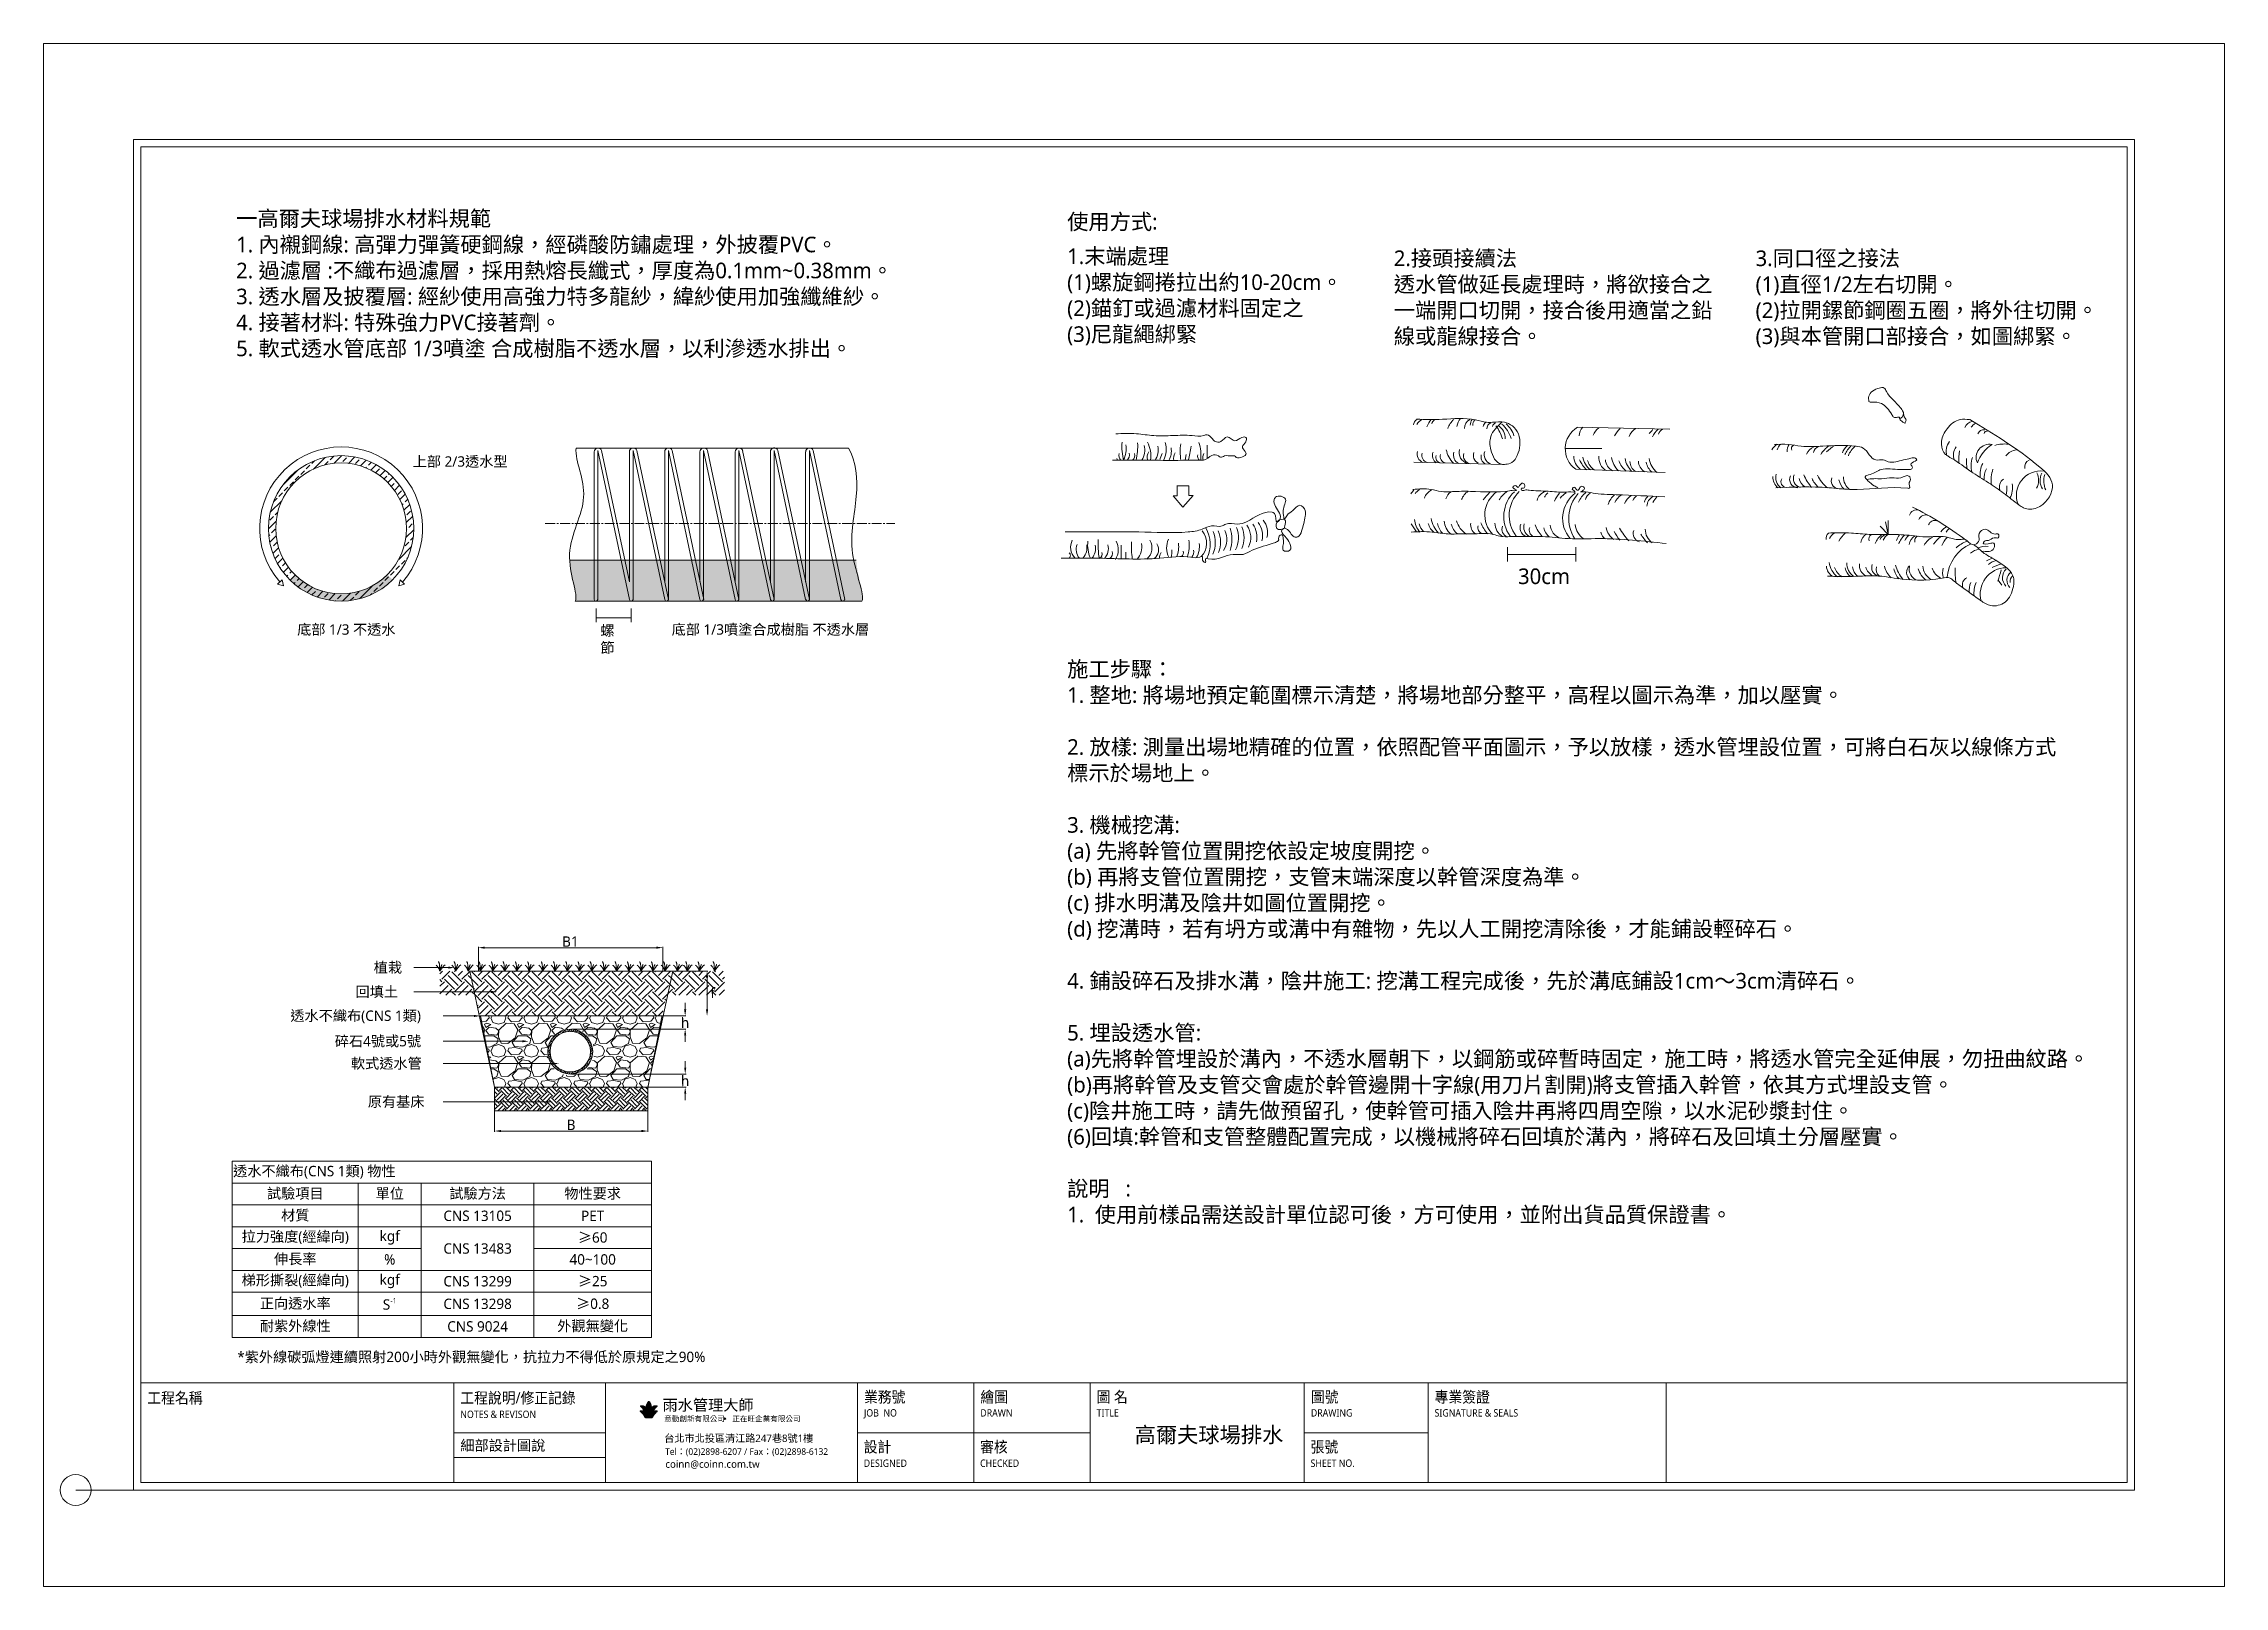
# Model space of a CAD drawing. Header units: millimetres. Extents: x 4664 to 8864, y -38 to 2932.
import ezdxf
from ezdxf.enums import TextEntityAlignment as Align

# ---------------------------------------------------------------- set-up
doc = ezdxf.new("R2010")
doc.units = ezdxf.units.MM
doc.linetypes.add('CENTER2', pattern=[28.575, 19.05, -3.175, 3.175, -3.175])
doc.styles.get("Standard").update_dxf_attribs({"font": 'SimSun.ttf'})
doc.styles.add('圖框文字', font='Microsoft JhengHei.ttf')
doc.styles.add('微軟正黑體', font='Microsoft JhengHei.ttf')
doc.styles.add('微軟正黑體-20', font='Microsoft JhengHei.ttf', dxfattribs={"height": 20})
doc.styles.add('微軟正黑體-30', font='Microsoft JhengHei.ttf', dxfattribs={"height": 30})

msp = doc.modelspace()

# ---------------------------------------------------------------- texts
at = {"lineweight": 5}
for s, height, style, p in [('B1', 20, '微軟正黑體-20', (5662.4, 1193.1)), ('植栽', 20, '微軟正黑體-20', (5299.7, 1143.3)), ('回填土', 20, '微軟正黑體-20', (5264.6, 1096.6)), ('透水不織布(CNS 1類)', 20, '微軟正黑體-20', (5139, 1050.4)), ('碎石4號或5號', 20, '微軟正黑體-20', (5224.6, 1001.4)), ('軟式透水管', 20, '微軟正黑體-20', (5255.7, 958.6)), ('原有基床', 20, '微軟正黑體-20', (5288.3, 884.9)), ('B', 20, '微軟正黑體-20', (5671.3, 840.4)), ('*紫外線碳弧燈連續照射200小時外觀無變化，抗拉力不得低於原規定之90%%%', 20, '微軟正黑體-20', (5036.8, 393.6)), ('意動創新有限公司    正在旺企業有限公司', 10.422, '圖框文字', (5859.2, 279.3, 163.2)), ('台北市北投區清江路247巷8號1樓', 14.283, '圖框文字', (5859.2, 239.7, 163.2)), ('coinn@coinn.com.tw', 14.283, '圖框文字', (5861.3, 190.1, 163.2))]:
    msp.add_text(s, height=height, dxfattribs=dict(at, style=style)).set_placement(p)
at = {"lineweight": 5, "style": '微軟正黑體-20'}
for s, p in [('f', (5948.1, 1094.2)), ('h', (5891.4, 1036.7)), ('h', (5891.5, 924.7))]:
    msp.add_text(s, height=20, rotation=1, dxfattribs=at).set_placement(p)
at = {"color": 3, "lineweight": 5, "style": '圖框文字', "width": 0.91}
for s, p in [('工程名稱', (4863.6, 324.6, 163.2)), ('工程說明/修正記錄', (5466.4, 324.6, 163.2)), ('業務號', (6243.8, 326.4, 163.2)), ('繪圖', (6467.9, 326.4, 163.2)), ('圖 名', (6692, 326.4, 163.2)), ('圖號', (7104.5, 326.4, 163.2)), ('專業簽證', (7342.8, 326.4, 163.2)), ('設計', (6243.3, 230.3, 163.2)), ('審核', (6467.4, 230.3, 163.2)), ('張號', (7104, 230.3, 163.2))]:
    msp.add_text(s, height=21.43, dxfattribs=at).set_placement(p, align=Align.MIDDLE_LEFT)
at = {"lineweight": 5, "style": '圖框文字', "width": 0.91}
for s, height, p in [('NOTES & REVISON', 14.212, (5466.4, 293, 163.2)), ('JOB  NO', 14.21, (6243.8, 295.8, 163.2)), ('DRAWN', 14.21, (6467.9, 295.8, 163.2)), ('TITLE', 14.21, (6692, 295.8, 163.2)), ('DRAWING', 14.21, (7104.5, 295.8, 163.2)), ('SIGNATURE & SEALS', 14.212, (7342.8, 295.8, 163.2)), ('DESIGNED', 14.21, (6243.3, 198.9, 163.2)), ('CHECKED', 14.21, (6467.4, 198.9, 163.2)), ('SHEET NO.', 14.21, (7104, 198.9, 163.2))]:
    msp.add_text(s, height=height, dxfattribs=at).set_placement(p, align=Align.MIDDLE_LEFT)
at = {"color": 4, "lineweight": 5, "style": '圖框文字'}
msp.add_text('雨水管理大師', height=21.43, dxfattribs=at).set_placement((5855.8, 300.2, 163.2))
at = {"color": 3, "lineweight": 5, "style": '圖框文字'}
msp.add_text('細部設計圖說', height=20, dxfattribs=at).set_placement((5466.4, 233.2, 163.2), align=Align.MIDDLE_LEFT)
at = {"lineweight": 5, "style": '圖框文字', "width": 0.98}
msp.add_text('Tel：(02)2898-6207 / Fax：(02)2898-6132', height=12.739, dxfattribs=at).set_placement((5860.8, 215, 163.2))
at = {"lineweight": 5, "attachment_point": 1}
for s, width, heights, insert, char_height, style in [('\\pxt5;一高爾夫球場排水材料規範\\P\\ptz;1. 內襯鋼線: 高彈力彈簧硬鋼線，經磷酸防鏽處理，外披覆PVC。{\\fMicrosoft JhengHei|b0|i0|c134|p34;\\P}2. 過濾層 :不織布過濾層，採用熱熔長纖式，厚度為0.1mm~0.38mm。\\P3. 透水層及披覆層: 經紗使用高強力特多龍紗，緯紗使用加強纖維紗。\\P4. 接著材料: 特殊強力PVC接著劑。\\P5. 軟式透水管底部 1/3噴塗 合成樹脂不透水層，以利滲透水排出。', 1227.782, [0], (5034.6, 2610.1), 30, '微軟正黑體-30'), ('使用方式:', 165.774, [0], (6635.1, 2604), 30, '微軟正黑體-30'), ('1.末端處理\\P(1)螺旋鋼捲拉出約10-20cm。\\P(2)錨釘或過濾材料固定之\\P(3)尼龍繩綁緊', 555.852, [0], (6635.1, 2537.6), 30, '微軟正黑體'), ('2.接頭接續法\\P透水管做延長處理時，將欲接合之一端開口切開，接合後用適當之鉛線或龍線接合。', 645.944, [0], (7264.2, 2533.6), 30, '微軟正黑體'), ('3.同口徑之接法\\P(1)直徑1/2左右切開。\\P(2)拉開鏍節鋼圈五圈，將外往切開。\\P(3)與本管開口部接合，如圖綁緊。', 705.294, [0], (7961, 2533.6), 30, '微軟正黑體'), ('上部 2/3透水型', 206.294, [0], (5374.7, 2137.4), 20, '微軟正黑體-20'), ('30cm', 99.713, [0], (7503.5, 1921.4), 30, '微軟正黑體-30'), ('底部 1/3 不透水', 185.829, [0], (5152.1, 1813.9), 20, '微軟正黑體-20'), ('{\\C0;螺節}', 51.188, [0], (5736.1, 1812), 20, '微軟正黑體-20'), ('底部 1/3噴塗合成樹脂 不透水層', 369.458, [0], (5873.4, 1814), 20, '微軟正黑體-20'), ('施工步驟：\\P1. 整地: 將場地預定範圍標示清楚，將場地部分整平，高程以圖示為準，加以壓實。\\P\\P2. 放樣: 測量出場地精確的位置，依照配管平面圖示，予以放樣，透水管埋設位置，可將白石灰以線條方式標示於場地上。\\P\\P3. 機械挖溝:\\P(a) 先將幹管位置開挖依設定坡度開挖。\\P(b) 再將支管位置開挖，支管末端深度以幹管深度為準。\\P(c) 排水明溝及陰井如圖位置開挖。\\P(d) 挖溝時，若有坍方或溝中有雜物，先以人工開挖清除後，才能鋪設輕碎石。\\P\\P4. 鋪設碎石及排水溝，陰井施工: 挖溝工程完成後，先於溝底鋪設1cm～3cm清碎石。\\P\\P5. 埋設透水管:\\P(a)先將幹管埋設於溝內，不透水層朝下，以鋼筋或碎暫時固定，施工時，將透水管完全延伸展，勿扭曲紋路。\\P(b)再將幹管及支管交會處於幹管邊開十字線(用刀片割開)將支管插入幹管，依其方式埋設支管。\\P(c)陰井施工時，請先做預留孔，使幹管可插入陰井再將四周空隙，以水泥砂漿封住。\\P(6)回填:幹管和支管整體配置完成，以機械將碎石回填於溝內，將碎石及回填土分層壓實。\\P\\P說明   : \\P1.  使用前樣品需送設計單位認可後，方可使用，並附出貨品質保證書。', 1902.31, [1183.9], (6635.1, 1742.8), 30, '微軟正黑體-30'), ('\\pxt5;高爾夫球場排水', 275.723, [0], (6765, 268.6, 163.2), 30, '微軟正黑體-30')]:
    msp.add_mtext_dynamic_manual_height_columns(s, width=width, gutter_width=12.5, heights=heights, dxfattribs=dict(at, insert=insert, char_height=char_height, style=style))
at = {"lineweight": 5, "char_height": 20, "style": '微軟正黑體-20'}
for s, insert, width, attachment_point in [('透水不織布(CNS 1類) 物性', (5028.8, 759.1), 770.955, 4), ('{\\C256;試驗項目}', (5148.5, 717.1), 239.424, 5), ('單位', (5330.5, 717.1), 118.521, 5), ('試驗方法', (5499.7, 717.1), 213.977, 5), ('物性要求', (5721.3, 717.1), 190.033, 5), ('材質', (5148.5, 675.1), 239.424, 5), ('CNS 13105', (5499.7, 675.1), 213.977, 5), ('PET', (5721.3, 675.1), 190.033, 5), ('{\\C256;拉力強度(經緯向)}', (5148.5, 633.1), 239.424, 5), ('kgf', (5330.5, 633.1), 118.521, 5), ('{\\fSimSun|b0|i0|c134|p2;≥}60', (5721.3, 633.1), 190.033, 5), ('{\\C256;伸長率}', (5148.5, 591.1), 239.424, 5), ('CNS 13483', (5499.7, 612.1), 213.977, 5), ('{\\C256;40~100}', (5721.3, 591.1), 190.033, 5), ('{\\C256;梯形撕裂(經緯向)}', (5148.5, 549.1), 239.424, 5), ('kgf', (5330.5, 549.1), 118.521, 5), ('CNS 13299', (5499.7, 549.1), 213.977, 5), ('{\\fSimSun|b0|i0|c134|p2;≥}25', (5721.3, 549.1), 190.033, 5), ('{\\C256;正向透水率}', (5148.5, 505.6), 239.424, 5), ('\\A1;{\\C256;S\\H0.525x;\\S-1^ ;}', (5330.5, 505.6), 118.521, 5), ('CNS 13298', (5499.7, 505.6), 213.977, 5), ('{\\C256;耐紫外線性}', (5148.5, 462.1), 239.424, 5), ('CNS 9024', (5499.7, 462.1), 213.977, 5), ('{\\C256;外觀無變化}', (5721.3, 462.1), 190.033, 5)]:
    msp.add_mtext(s, dxfattribs=dict(at, insert=insert, width=width, attachment_point=attachment_point))
at = {"lineweight": 5, "char_height": 20, "attachment_point": 5}
for s, insert, width in [('{\\fMicrosoft JhengHei|b0|i0|c136|p34;\\C256;%}', (5330.5, 591.1), 118.521), ('{\\fSimSun|b0|i0|c134|p2;≥\\fMicrosoft JhengHei|b0|i0|c136|p34;0.8}', (5721.3, 505.6), 190.033)]:
    msp.add_mtext(s, dxfattribs=dict(at, insert=insert, width=width))

# ---------------------------------------------------------------- hatches: boundary and pattern name
at = {"lineweight": 5}
h = msp.add_hatch(dxfattribs=at)
h.set_pattern_fill('ANSI33', color=256, scale=3.13731)
h.set_pattern_definition([(45, (-239.695, -98.657), (-14.086924, 14.086924), []), (45, (-225.608, -98.657), (-14.086924, 14.086924), [9.96096, -4.98048])])
h.paths.add_polyline_path([(5096.9, 1998.6, 1), (5376.8, 1998.6, 1)])
h.paths.add_polyline_path([(5362.8, 1998.6, -1), (5110.9, 1998.6, -1)], flags=16)
h = msp.add_hatch(dxfattribs=at)
h.set_pattern_fill('ANSI33', color=256)
h.set_pattern_definition([(45, (640.2395, 422.439), (-4.490128, 4.490128), []), (45, (644.7296, 422.439), (-4.490128, 4.490128), [3.175, -1.5875])])
edge = h.paths.add_edge_path()
edge.add_spline(control_points=[(6239.8, 1858.7), (6245.9, 1868.5), (6231.1, 1902.6), (6229, 1937.1)], knot_values=[0, 0, 0, 0, 0.890549, 0.890549, 0.890549, 0.890549], degree=3, periodic=0)
edge.add_line((6229, 1937.1), (5677, 1937.1))
edge.add_spline(control_points=[(5677, 1937.1), (5679, 1902.6), (5693.8, 1868.5), (5687.7, 1858.7)], knot_values=[0, 0, 0, 0, 0.890549, 0.890549, 0.890549, 0.890549], degree=3, periodic=0)
edge.add_line((5687.7, 1858.7), (6239.8, 1858.7))
h = msp.add_hatch(color=256, dxfattribs=at)
h.dxf.hatch_style = 1
h.paths.add_polyline_path([(5335.8, 1899.7), (5325.9, 1909.6, -0.414214), (5147.8, 1909.6), (5137.9, 1899.7, 0.414214)])
h = msp.add_hatch(dxfattribs=at)
h.set_pattern_fill('ANSI33', color=256, scale=0.969074)
h.set_pattern_definition([(45, (3986.502, 343.4494), (-4.351266, 4.351266), []), (45, (3990.8535, 343.4494), (-4.351266, 4.351266), [3.07681, -1.538405])])
h.paths.add_polyline_path([(5634.9, 991.3, 1), (5721.4, 991.3, 1)])
h.paths.add_polyline_path([(5717, 991.3, -1), (5639.2, 991.3, -1)], flags=16)
h = msp.add_hatch(color=256, dxfattribs=at)
h.dxf.hatch_style = 1
h.paths.add_polyline_path([(5708.7, 960.7), (5705.6, 963.8, -0.414214), (5650.6, 963.8), (5647.6, 960.7, 0.414214)])
at = {"lineweight": 5, "true_color": 0xf8d731}
h = msp.add_hatch(color=40, dxfattribs=at)
h.dxf.hatch_style = 1
edge = h.paths.add_edge_path()
edge.add_spline(control_points=[(5834.5, 298.2), (5835.4, 298.8), (5836.4, 299.3), (5837.2, 299.7), (5838.2, 300.1), (5838.6, 300.3), (5838.6, 300.3), (5838.7, 300.4), (5839.4, 301.6), (5839.7, 302.1), (5840.1, 302.6), (5840.6, 303.2), (5841, 303.8), (5841.5, 304.4), (5841.8, 304.9), (5842.3, 305.4), (5843.1, 306.3), (5843.4, 306.6), (5843.7, 306.9), (5844.2, 307.4), (5844.7, 307.8), (5844.9, 308), (5845.2, 308.3), (5845.4, 308.5), (5845.5, 308.7), (5845.5, 308.9), (5845.4, 309), (5845.4, 309.1), (5845.1, 309.3), (5844.8, 309.4), (5844.3, 309.4), (5843.8, 309.5), (5843.4, 309.6), (5842.8, 309.6), (5842.1, 309.5), (5841.4, 309.5), (5840.7, 309.4), (5840.3, 309.3), (5839.6, 309.1), (5838.9, 308.8), (5838.4, 308.6), (5837.8, 308.3), (5837.2, 307.9), (5836.5, 307.5), (5836.1, 307.2), (5835.6, 306.8), (5835.1, 306.3), (5834.7, 306), (5834.6, 305.9), (5834.6, 306), (5834.6, 306.1), (5834.5, 307), (5834.4, 307.8), (5833.7, 311), (5833.3, 312), (5832.7, 313.5), (5832.1, 314.6), (5831.6, 315.7), (5830.7, 316.9), (5830, 317.5), (5829.6, 317.9), (5829.3, 318), (5829.1, 317.9), (5828.9, 317.7), (5828.6, 317.5), (5828.5, 317.4), (5828.1, 316.9), (5827.9, 316.6), (5827.6, 316.2), (5827.2, 315.6), (5826.9, 315.1), (5826.4, 314.3), (5825.8, 312.9), (5825.1, 311.1), (5824.8, 310.1), (5824.4, 308.6), (5824.2, 307.1), (5824.2, 306.2), (5824.2, 306), (5824.1, 306), (5823.1, 306.9), (5822, 307.6), (5820.7, 308.4), (5819.2, 309), (5817.8, 309.4), (5816.5, 309.6), (5814.6, 309.4), (5813.6, 309.3), (5813.3, 309.1), (5813.3, 309), (5813.3, 308.8), (5813.3, 308.7), (5813.4, 308.4), (5813.7, 308), (5814.3, 307.5), (5814.8, 307.1), (5815.3, 306.6), (5816.5, 305.3), (5817.2, 304.5), (5817.6, 304.1), (5818, 303.4), (5818.5, 302.8), (5819.1, 301.9), (5819.5, 301.3), (5820.1, 300.4), (5820.1, 300.3), (5820.3, 300.2), (5821.1, 299.9), (5821.9, 299.5), (5822.5, 299.2), (5823, 298.9), (5823.4, 298.6), (5824, 298.3), (5824.2, 298.1), (5824.2, 298.1), (5824.3, 298.2), (5824.3, 298.4), (5824.5, 300), (5824.8, 301.3), (5825, 302.4), (5825.5, 304.1), (5825.8, 304.8), (5826.1, 305.8), (5826.5, 306.7), (5826.8, 307.2), (5827.3, 308.1), (5827.7, 308.7), (5828.2, 309.2), (5828.6, 309.5), (5829, 309.7), (5829.4, 309.7), (5829.7, 309.7), (5830.2, 309.4), (5830.7, 309), (5831.1, 308.5), (5831.4, 308), (5831.9, 307.2), (5832.4, 306.2), (5832.8, 305.2), (5833.1, 304.3), (5833.4, 303.4), (5833.6, 302.8), (5833.8, 301.8), (5834.1, 300.9), (5834.3, 299.9), (5834.4, 299.3), (5834.5, 298.5), (5834.5, 298.2), (5834.5, 298.2)], knot_values=[0, 0, 0, 0, 1, 2, 3, 4, 5, 6, 7, 8, 9, 10, 11, 12, 13, 14, 15, 16, 17, 18, 19, 20, 21, 22, 23, 24, 25, 26, 27, 28, 29, 30, 31, 32, 33, 34, 35, 36, 37, 38, 39, 40, 41, 42, 43, 44, 45, 46, 47, 48, 49, 50, 51, 52, 53, 54, 55, 56, 57, 58, 59, 60, 61, 61, 61, 62, 63, 64, 65, 66, 67, 68, 69, 70, 71, 72, 73, 74, 75, 76, 77, 78, 79, 80, 81, 82, 83, 84, 85, 86, 87, 88, 89, 90, 91, 92, 93, 94, 95, 96, 97, 98, 99, 100, 101, 102, 103, 104, 105, 106, 107, 108, 109, 110, 111, 112, 113, 114, 115, 116, 117, 118, 119, 120, 121, 122, 123, 124, 125, 126, 127, 128, 129, 130, 131, 132, 133, 134, 135, 136, 137, 138, 139, 140, 141, 142, 143, 144, 144, 144, 144], degree=3, periodic=0)
edge = h.paths.add_edge_path()
edge.add_spline(control_points=[(5829.4, 286.5), (5832.5, 286.5), (5834.5, 286.5), (5835.2, 286.5), (5835.6, 286.5), (5836, 286.7), (5836.2, 286.8), (5836.5, 287), (5836.6, 287.3), (5837, 288), (5837.5, 289.2), (5837.9, 289.8), (5838.4, 290.6), (5838.9, 291.4), (5839.5, 292.2), (5840.1, 293.1), (5840.9, 293.9), (5841.7, 294.8), (5842.8, 296), (5843.6, 296.7), (5844.2, 297.3), (5844.8, 297.8), (5845.3, 298.2), (5845.6, 298.6), (5845.7, 298.8), (5845.8, 299), (5845.7, 299.2), (5845.6, 299.4), (5845.4, 299.5), (5844.8, 299.6), (5844.1, 299.7), (5842.8, 299.8), (5841.8, 299.7), (5840.6, 299.7), (5839.6, 299.5), (5838.4, 299.1), (5837.7, 298.9), (5836.7, 298.4), (5835.9, 297.9), (5834.8, 297.2), (5834, 296.6), (5833.6, 296.1), (5833.5, 296.1), (5833.4, 296.5), (5833.3, 297.5), (5832.9, 300), (5832.6, 301.4), (5832.1, 303), (5831.7, 304.5), (5830.9, 306.2), (5830.2, 307.5), (5830.1, 307.8), (5829.8, 308.1), (5829.5, 308.3), (5829.4, 308.3), (5829.2, 308.3), (5829, 308.2), (5828.7, 308), (5828.4, 307.6), (5828.1, 307.1), (5827.6, 306.2), (5827.2, 305.5), (5826.9, 304.7), (5826.5, 303.6), (5826.2, 302.6), (5825.8, 301.2), (5825.5, 300), (5825.3, 298.8), (5825.2, 297.6), (5825.1, 296.8), (5825, 296.1), (5825, 296.1), (5824.9, 296.2), (5824.6, 296.4), (5823.6, 297.1), (5822.7, 297.8), (5821.9, 298.3), (5821.1, 298.7), (5820.1, 299.2), (5819.1, 299.4), (5818.1, 299.6), (5817.3, 299.7), (5816.2, 299.8), (5814.7, 299.7), (5813.9, 299.6), (5813.3, 299.6), (5812.9, 299.4), (5812.9, 299.1), (5812.9, 298.9), (5813.1, 298.6), (5813.5, 298.1), (5814.5, 297.2), (5815.4, 296.4), (5816.4, 295.4), (5817.2, 294.6), (5818.1, 293.6), (5819, 292.5), (5820.1, 290.8), (5820.8, 289.6), (5821.5, 288.3), (5821.9, 287.4), (5822.1, 287.1), (5822.4, 286.9), (5822.8, 286.7), (5823.5, 286.5), (5824.6, 286.5), (5829.4, 286.5)], knot_values=[0, 0, 0, 0, 1, 2, 3, 4, 5, 6, 7, 8, 9, 10, 11, 12, 13, 14, 15, 16, 17, 18, 19, 20, 21, 22, 23, 24, 25, 26, 27, 28, 29, 30, 31, 32, 33, 34, 35, 36, 37, 38, 39, 40, 41, 42, 43, 44, 45, 46, 47, 48, 49, 50, 51, 52, 53, 54, 55, 56, 57, 58, 59, 60, 61, 62, 63, 64, 65, 66, 67, 68, 69, 70, 71, 72, 73, 74, 75, 76, 77, 78, 79, 80, 81, 82, 83, 84, 85, 86, 87, 88, 89, 90, 91, 92, 93, 94, 95, 96, 97, 98, 99, 100, 101, 102, 103, 104, 104, 104, 104], degree=3, periodic=0)
at = {"lineweight": 5}
h = msp.add_hatch(color=256, dxfattribs=at)
h.dxf.hatch_style = 1
h.paths.add_polyline_path([(5977.6, 284.5, 1), (5974.5, 284.5, 1)])

# ---------------------------------------------------------------- linework, layer by layer
for p, q in [((4663.8, 2931.8, 163.2), (8863.8, 2931.8, 163.2)), ((4663.8, -38.2, 163.2), (4663.8, 2931.8, 163.2)), ((8863.8, 2931.8, 163.2), (8863.8, -38.2, 163.2)), ((4850.9, 2733, 163.2), (8676.8, 2733, 163.2)), ((4850.9, 353.8, 163.2), (4850.9, 2733, 163.2)), ((8676.8, 2733, 163.2), (4850.9, 2733, 163.2)), ((4850.9, 2733, 163.2), (4850.9, 161.5, 163.2)), ((8676.8, 2733, 163.2), (8676.8, 353.8, 163.2)), ((8676.8, 161.5, 163.2), (8676.8, 2733, 163.2)), ((7617.6, 2193.3), (7795.9, 2189.3)), ((5689.2, 2153.3), (6214, 2153.3)), ((5724.1, 1861.6), (5724.1, 2146.2)), ((5731.3, 2148.5), (5792, 1861.6)), ((5738.5, 2148.5), (5792, 1895.6)), ((5792, 1895.6), (5792, 2146.2)), ((5799.2, 2148.5), (5860, 1861.6)), ((5806.4, 2148.5), (5867.2, 1861.6)), ((5860, 1895.6), (5860, 2146.2)), ((5867.2, 2148.5), (5927.9, 1861.6)), ((5874.4, 2148.5), (5935.1, 1861.6)), ((5927.8, 1895.6), (5927.8, 2146.2)), ((5935, 2148.5), (5995.8, 1861.6)), ((5942.2, 2148.5), (6003, 1861.6)), ((5995.7, 1895.6), (5995.7, 2146.2)), ((6002.9, 2148.5), (6063.6, 1861.6)), ((6010.1, 2148.5), (6070.8, 1861.6)), ((6063.6, 1895.7), (6063.6, 2146.3)), ((6070.8, 2148.6), (6131.5, 1861.7)), ((6078, 2148.6), (6138.7, 1861.7)), ((6131.5, 1895.6), (6131.5, 2146.2)), ((6138.7, 2148.5), (6199.5, 1861.6)), ((6145.9, 2148.5), (6206.7, 1861.6)), ((6904.9, 2159), (6904.9, 2133.4)), ((7664.7, 2152.6), (7594.3, 2152.6)), ((6731, 2133.4), (6732.1, 2129.7)), ((6864.2, 2141), (6862.7, 2129.6)), ((7476.2, 2121.7), (7302.6, 2126.3)), ((7614.5, 2112.3), (7787, 2106.1)), ((6846.8, 2061.5), (6839.5, 2061.5)), ((6839.5, 2061.5), (6858.1, 2039.7)), ((6846.8, 2081.1), (6846.8, 2061.5)), ((6869.5, 2080.7), (6846.8, 2080.7)), ((6858.1, 2039.7), (6877.7, 2061.8)), ((6869.5, 2061.8), (6869.5, 2080.7)), ((6877.7, 2061.8), (6869.5, 2061.8)), ((8201, 2003), (8216.6, 1987.1)), ((8211.1, 2011.4), (8216.3, 1986.8)), ((8216.6, 1987.1), (8216.6, 2013.7)), ((5677, 1937.1), (6229, 1937.1)), ((6739.4, 1966), (6739.4, 1939.6)), ((6748.1, 1953.1), (6748.1, 1940.5)), ((7483.1, 1962.2), (7483.1, 1934.7)), ((7483.1, 1948.5), (7614.5, 1948.5)), ((7614.5, 1962.2), (7614.5, 1934.7)), ((8428.1, 1898.7), (8435.3, 1889.1)), ((5687.7, 1858.7), (6239.8, 1858.7)), ((5727.7, 1844.6), (5727.7, 1818.3)), ((5727.7, 1826.4), (5795.6, 1826.4)), ((5795.6, 1844.6), (5795.6, 1818.3)), ((5501.1, 1146.3), (5501.1, 1193)), ((5844.2, 1191.4), (5513.5, 1191.4)), ((5856.5, 1146.3), (5856.5, 1193)), ((5443, 1153), (5376.6, 1153)), ((5532.2, 922.9), (5484.4, 1146.3)), ((5484.4, 1146.3), (5875.6, 1146.3)), ((5875.6, 1146.3), (5827.8, 922.9)), ((5876.4, 1146.3), (5943.1, 1146.3)), ((5525.5, 1106.2), (5376.6, 1106.2)), ((5941.6, 1133.8), (5941.6, 1072.4)), ((5492.7, 1060), (5433.3, 1060)), ((5680.8, 1060), (5901, 1060)), ((5899.4, 1072.4), (5899.4, 1084.9)), ((5899.4, 1060), (5899.4, 1059.4)), ((5585.7, 1011.2), (5433.3, 1011.2)), ((5680.7, 1034.8), (5901, 1034.8)), ((5899.4, 1034.8), (5899.4, 1035.4)), ((5899.4, 1022.4), (5899.4, 1009.9)), ((5644.2, 968.4), (5433.3, 968.4)), ((5899.5, 960.5), (5899.5, 972.9)), ((5680.9, 948), (5901.1, 948)), ((5899.5, 948), (5899.5, 947.4)), ((5631.1, 894.6), (5433.3, 894.6)), ((5680, 922.9), (5532.2, 922.9)), ((5532.2, 922.9), (5827.8, 922.9)), ((5532.2, 877.6), (5532.2, 922.9)), ((5827.8, 922.9), (5680, 922.9)), ((5680.8, 922.9), (5901.1, 922.9)), ((5827.8, 922.9), (5827.8, 877.6)), ((5899.5, 922.9), (5899.5, 923.4)), ((5899.5, 910.4), (5899.5, 897.9)), ((5827.8, 877.6), (5532.2, 877.6)), ((5532.2, 876.8), (5532.2, 836.9)), ((5827.8, 876.8), (5827.8, 836.9)), ((5544.7, 838.4), (5815.3, 838.4)), ((5027.3, 780.1), (5801.2, 780.1)), ((5027.3, 780.1), (5027.3, 441.1)), ((5834.5, 780.1), (5801.2, 780.1)), ((5834.5, 780.1), (5834.5, 441.1)), ((5027.3, 738.1), (5834.5, 738.1)), ((5269.7, 738.1), (5269.7, 441.1)), ((5391.2, 738.1), (5391.2, 441.1)), ((5608.2, 738.1), (5608.2, 441.1)), ((5027.3, 696.1), (5834.5, 696.1)), ((5027.3, 654.1), (5834.5, 654.1)), ((5027.3, 612.1), (5391.2, 612.1)), ((5608.2, 612.1), (5834.5, 612.1)), ((5027.3, 570.1), (5834.5, 570.1)), ((5027.3, 528.1), (5834.5, 528.1)), ((5027.3, 483.1), (5834.5, 483.1)), ((5027.3, 441.1), (5834.5, 441.1)), ((8676.8, 353.8, 163.2), (4850.9, 353.8, 163.2)), ((8676.8, 353.8, 163.2), (4850.9, 353.8, 163.2)), ((5453.8, 353.8, 163.2), (5453.8, 161.5, 163.2)), ((5745.7, 353.8, 163.2), (5745.7, 161.5, 163.2)), ((6231.1, 353.8, 163.2), (6231.1, 161.5, 163.2)), ((6455.2, 353.8, 163.2), (6455.2, 161.5, 163.2)), ((6679.3, 353.8, 163.2), (6679.3, 161.5, 163.2)), ((7091.8, 353.8, 163.2), (7330.1, 353.8, 163.2)), ((7091.8, 353.8, 163.2), (7091.8, 161.5, 163.2)), ((7330.1, 353.8, 163.2), (7330.1, 161.5, 163.2)), ((7330.1, 353.8, 163.2), (7330.1, 161.5, 163.2)), ((7788.9, 353.8, 163.2), (7788.9, 161.5, 163.2)), ((5453.8, 257.7, 163.2), (5745.7, 257.7, 163.2)), ((6231.1, 257.7, 163.2), (6679.3, 257.7, 163.2)), ((7091.8, 257.7, 163.2), (7330.1, 257.7, 163.2)), ((5453.8, 209.6, 163.2), (5745.7, 209.6, 163.2)), ((4725.7, 147.3, 163.2), (4836.7, 147.3, 163.2)), ((4850.9, 161.5, 163.2), (8676.8, 161.5, 163.2)), ((8863.8, -38.2, 163.2), (4663.8, -38.2, 163.2))]:
    msp.add_line(p, q, dxfattribs=at)
at = {"color": 4, "lineweight": 5}
for p, q in [((8691, 2747.2, 163.2), (4836.7, 2747.2, 163.2)), ((4836.7, 2747.2, 163.2), (4836.7, 147.3, 163.2)), ((8691, 147.3, 163.2), (8691, 2747.2, 163.2)), ((4836.7, 147.3, 163.2), (8691, 147.3, 163.2))]:
    msp.add_line(p, q, dxfattribs=at)
at = {"linetype": 'CENTER2', "lineweight": 5}
msp.add_line((5630.1, 2007.9), (6303.5, 2007.9), dxfattribs=at)
at = {"linetype": 'Continuous', "lineweight": 5}
for p, q in [((5426.8, 1141.1), (5431.9, 1146.3)), ((5430.9, 1130.7), (5446.4, 1146.3)), ((5462.2, 1118.7), (5442.9, 1138)), ((5469.5, 1125.9), (5450.2, 1145.2)), ((5455, 1145.2), (5456, 1146.3)), ((5462.2, 1138), (5470.5, 1146.3)), ((5469.5, 1130.7), (5484.5, 1145.8)), ((5488, 1131.5), (5481.5, 1138)), ((5484.5, 1145.8), (5485, 1146.3)), ((5508.1, 1125.9), (5488.8, 1145.2)), ((5493.6, 1145.2), (5494.6, 1146.3)), ((5500.8, 1138), (5509.1, 1146.3)), ((5508.1, 1130.7), (5523.6, 1146.3)), ((5539.4, 1118.7), (5520.1, 1138)), ((5546.7, 1125.9), (5527.4, 1145.2)), ((5532.2, 1145.2), (5533.2, 1146.3)), ((5539.4, 1138), (5547.7, 1146.3)), ((5546.7, 1130.7), (5562.2, 1146.3)), ((5578, 1118.7), (5558.7, 1138)), ((5585.3, 1125.9), (5566, 1145.2)), ((5570.8, 1145.2), (5571.8, 1146.3)), ((5578, 1138), (5586.3, 1146.3)), ((5585.3, 1130.7), (5600.8, 1146.3)), ((5616.6, 1118.7), (5597.3, 1138)), ((5623.9, 1125.9), (5604.6, 1145.2)), ((5609.4, 1145.2), (5610.4, 1146.3)), ((5616.6, 1138), (5624.9, 1146.3)), ((5623.9, 1130.7), (5639.4, 1146.3)), ((5655.2, 1118.7), (5635.9, 1138)), ((5662.5, 1125.9), (5643.2, 1145.2)), ((5648, 1145.2), (5649, 1146.3)), ((5655.2, 1138), (5663.5, 1146.3)), ((5662.5, 1130.7), (5678, 1146.3)), ((5693.8, 1118.7), (5674.5, 1138)), ((5701.1, 1125.9), (5681.8, 1145.2)), ((5686.6, 1145.2), (5687.6, 1146.3)), ((5693.8, 1138), (5702.1, 1146.3)), ((5701.1, 1130.7), (5716.6, 1146.3)), ((5732.4, 1118.7), (5713.1, 1138)), ((5739.7, 1125.9), (5720.4, 1145.2)), ((5725.2, 1145.2), (5726.2, 1146.3)), ((5732.4, 1138), (5740.7, 1146.3)), ((5739.7, 1130.7), (5755.2, 1146.3)), ((5771, 1118.7), (5751.7, 1138)), ((5778.3, 1125.9), (5759, 1145.2)), ((5763.8, 1145.2), (5764.9, 1146.3)), ((5771, 1138), (5779.3, 1146.3)), ((5778.3, 1130.7), (5793.8, 1146.3)), ((5809.7, 1118.7), (5790.3, 1138)), ((5816.9, 1125.9), (5797.6, 1145.2)), ((5802.4, 1145.2), (5803.5, 1146.3)), ((5809.7, 1138), (5817.9, 1146.3)), ((5816.9, 1130.7), (5832.4, 1146.3)), ((5848.3, 1118.7), (5829, 1138)), ((5855.5, 1125.9), (5836.2, 1145.2)), ((5841, 1145.2), (5842.1, 1146.3)), ((5848.3, 1138), (5856.5, 1146.3)), ((5855.5, 1130.7), (5871, 1146.3)), ((5872.4, 1133.1), (5867.6, 1138)), ((5875.2, 1144.8), (5874.8, 1145.2)), ((5894.1, 1125.9), (5875.2, 1144.8)), ((5879.6, 1145.2), (5880.7, 1146.3)), ((5886.9, 1138), (5895.1, 1146.3)), ((5894.1, 1130.7), (5909.6, 1146.3)), ((5925.5, 1118.7), (5906.2, 1138)), ((5932.7, 1125.9), (5913.4, 1145.2)), ((5918.2, 1145.2), (5919.3, 1146.3)), ((5925.5, 1138), (5933.7, 1146.3)), ((5932.7, 1130.7), (5948.2, 1146.3)), ((5964.1, 1118.7), (5944.8, 1138)), ((5971.3, 1125.9), (5952, 1145.2)), ((5956.8, 1145.2), (5957.9, 1146.3)), ((5964.1, 1138), (5972.3, 1146.3)), ((5971.3, 1130.7), (5974.9, 1134.3)), ((5430.9, 1125.9), (5426.8, 1130)), ((5426.8, 1117), (5435.7, 1125.9)), ((5426.8, 1102.5), (5442.9, 1118.7)), ((5455, 1111.4), (5435.7, 1130.7)), ((5438.7, 1100), (5450.2, 1111.4)), ((5456.8, 1100), (5450.2, 1106.6)), ((5455, 1106.6), (5474.3, 1125.9)), ((5462.8, 1100), (5481.5, 1118.7)), ((5492.8, 1112.3), (5474.3, 1130.7)), ((5477.3, 1100), (5488.8, 1111.4)), ((5500.8, 1118.7), (5487.9, 1131.6)), ((5495.4, 1100), (5488.8, 1106.6)), ((5493.6, 1111.4), (5492.5, 1112.5)), ((5493.6, 1106.6), (5494, 1107.1)), ((5493.9, 1106.9), (5512.9, 1125.9)), ((5508.1, 1087.3), (5495.6, 1099.8)), ((5500.8, 1099.4), (5520.1, 1118.7)), ((5508.1, 1092.1), (5527.4, 1111.4)), ((5532.2, 1111.4), (5512.9, 1130.7)), ((5532.2, 1072.8), (5512.9, 1092.1)), ((5539.4, 1080.1), (5520.1, 1099.4)), ((5546.7, 1087.3), (5527.4, 1106.6)), ((5532.2, 1106.6), (5551.5, 1125.9)), ((5539.4, 1099.4), (5558.7, 1118.7)), ((5546.7, 1092.1), (5566, 1111.4)), ((5570.8, 1111.4), (5551.5, 1130.7)), ((5570.8, 1072.8), (5551.5, 1092.1)), ((5578, 1080.1), (5558.7, 1099.4)), ((5585.3, 1087.3), (5566, 1106.6)), ((5570.8, 1106.6), (5590.1, 1125.9)), ((5578, 1099.4), (5597.3, 1118.7)), ((5585.3, 1092.1), (5604.6, 1111.4)), ((5609.4, 1111.4), (5590.1, 1130.7)), ((5609.4, 1072.8), (5590.1, 1092.1)), ((5616.6, 1080.1), (5597.3, 1099.4)), ((5623.9, 1087.3), (5604.6, 1106.6)), ((5609.4, 1106.6), (5628.7, 1125.9)), ((5616.6, 1099.4), (5635.9, 1118.7)), ((5623.9, 1092.1), (5643.2, 1111.4)), ((5648, 1111.4), (5628.7, 1130.7)), ((5648, 1072.8), (5628.7, 1092.1)), ((5655.2, 1080.1), (5635.9, 1099.4)), ((5662.5, 1087.3), (5643.2, 1106.6)), ((5648, 1106.6), (5667.3, 1125.9)), ((5655.2, 1099.4), (5674.5, 1118.7)), ((5662.5, 1092.1), (5681.8, 1111.4)), ((5686.6, 1111.4), (5667.3, 1130.7)), ((5686.6, 1072.8), (5667.3, 1092.1)), ((5693.8, 1080.1), (5674.5, 1099.4)), ((5701.1, 1087.3), (5681.8, 1106.6)), ((5686.6, 1106.6), (5705.9, 1125.9)), ((5693.8, 1099.4), (5713.1, 1118.7)), ((5701.1, 1092.1), (5720.4, 1111.4)), ((5725.2, 1111.4), (5705.9, 1130.7)), ((5725.2, 1072.8), (5705.9, 1092.1)), ((5732.4, 1080.1), (5713.1, 1099.4)), ((5739.7, 1087.3), (5720.4, 1106.6)), ((5725.2, 1106.6), (5744.5, 1125.9)), ((5732.4, 1099.4), (5751.7, 1118.7)), ((5739.7, 1092.1), (5759, 1111.4)), ((5763.8, 1111.4), (5744.5, 1130.7)), ((5763.8, 1072.8), (5744.5, 1092.1)), ((5771, 1080.1), (5751.7, 1099.4)), ((5778.3, 1087.3), (5759, 1106.6)), ((5763.8, 1106.6), (5783.1, 1125.9)), ((5771, 1099.4), (5790.3, 1118.7)), ((5778.3, 1092.1), (5797.6, 1111.4)), ((5802.4, 1111.4), (5783.1, 1130.7)), ((5802.4, 1072.8), (5783.1, 1092.1)), ((5809.7, 1080.1), (5790.3, 1099.4)), ((5816.9, 1087.3), (5797.6, 1106.6)), ((5802.4, 1106.6), (5821.7, 1125.9)), ((5809.7, 1099.4), (5829, 1118.7)), ((5816.9, 1092.1), (5836.2, 1111.4)), ((5841, 1111.4), (5821.7, 1130.7)), ((5841, 1072.8), (5821.7, 1092.1)), ((5848.3, 1080.1), (5829, 1099.4)), ((5855.5, 1087.3), (5836.2, 1106.6)), ((5841, 1106.6), (5860.3, 1125.9)), ((5848.3, 1099.4), (5867.6, 1118.7)), ((5855.5, 1092.1), (5864.8, 1101.5)), ((5869.6, 1121.4), (5860.3, 1130.7)), ((5862.2, 1090.3), (5860.3, 1092.1)), ((5864.5, 1101.2), (5874.8, 1111.4)), ((5879.6, 1111.4), (5869.5, 1121.5)), ((5886.9, 1118.7), (5872.4, 1133.2)), ((5881.5, 1100), (5874.8, 1106.6)), ((5879.6, 1106.6), (5898.9, 1125.9)), ((5887.4, 1100), (5906.2, 1118.7)), ((5918.2, 1111.4), (5898.9, 1130.7)), ((5901.9, 1100), (5913.4, 1111.4)), ((5920.1, 1100), (5913.4, 1106.6)), ((5918.2, 1106.6), (5937.5, 1125.9)), ((5926, 1100), (5944.8, 1118.7)), ((5956.8, 1111.4), (5937.5, 1130.7)), ((5940.5, 1100), (5952, 1111.4)), ((5958.7, 1100), (5952, 1106.6)), ((5956.8, 1106.6), (5974.9, 1124.7)), ((5964.6, 1100), (5974.9, 1110.2)), ((5500.8, 1080.1), (5500.2, 1080.7)), ((5501.4, 1075.8), (5512.9, 1087.3)), ((5504.2, 1064.1), (5520.1, 1080.1)), ((5514.5, 1060), (5527.4, 1072.8)), ((5522.1, 1056.3), (5516.4, 1049.9)), ((5521.5, 1059.4), (5519.4, 1060)), ((5521, 1060), (5520.1, 1060.8)), ((5522.1, 1056.3), (5521.5, 1059.4)), ((5525.3, 1056.3), (5529.1, 1047.4)), ((5525.9, 1056.3), (5527.5, 1060)), ((5535.4, 1060), (5527.4, 1068)), ((5532.2, 1068), (5551.5, 1087.3)), ((5539.4, 1060.8), (5558.7, 1080.1)), ((5550.6, 1047.4), (5553.8, 1056.3)), ((5552.1, 1060), (5553.8, 1056.3)), ((5553.1, 1060), (5566, 1072.8)), ((5558.2, 1056.3), (5559.6, 1060)), ((5565.2, 1048.7), (5558.2, 1056.3)), ((5559.6, 1060), (5558.7, 1060.8)), ((5574, 1060), (5566, 1068)), ((5570.8, 1068), (5590.1, 1087.3)), ((5578, 1060.8), (5597.3, 1080.1)), ((5585.4, 1056.3), (5579.7, 1049.9)), ((5584.8, 1059.4), (5582.7, 1060)), ((5585.4, 1056.3), (5584.8, 1059.4)), ((5588.6, 1056.3), (5592.4, 1047.4)), ((5589.2, 1056.3), (5590.8, 1060)), ((5591.7, 1060), (5604.6, 1072.8)), ((5598.2, 1060), (5597.3, 1060.8)), ((5612.6, 1060), (5604.6, 1068)), ((5609.4, 1068), (5628.7, 1087.3)), ((5613.9, 1047.4), (5617.1, 1056.3)), ((5615.4, 1060), (5617.1, 1056.3)), ((5616.6, 1060.8), (5635.9, 1080.1)), ((5621.5, 1056.3), (5622.9, 1060)), ((5628.5, 1048.7), (5621.5, 1056.3)), ((5630.3, 1060), (5643.2, 1072.8)), ((5636.8, 1060), (5635.9, 1060.8)), ((5648.8, 1056.3), (5643.1, 1049.9)), ((5651.2, 1060), (5643.2, 1068)), ((5648.1, 1059.4), (5646, 1060)), ((5648, 1068), (5667.3, 1087.3)), ((5648.8, 1056.3), (5648.1, 1059.4)), ((5651.9, 1056.3), (5655.7, 1047.4)), ((5652.6, 1056.3), (5654.1, 1060)), ((5655.2, 1060.8), (5674.5, 1080.1)), ((5668.9, 1060), (5681.8, 1072.8)), ((5675.4, 1060), (5674.5, 1060.8)), ((5677.3, 1047.4), (5680.4, 1056.3)), ((5678.7, 1060), (5680.4, 1056.3)), ((5689.8, 1060), (5681.8, 1068)), ((5684.9, 1056.3), (5686.2, 1060)), ((5691.8, 1048.7), (5684.9, 1056.3)), ((5686.6, 1068), (5705.9, 1087.3)), ((5693.8, 1060.8), (5713.1, 1080.1)), ((5712.1, 1056.3), (5706.4, 1049.9)), ((5707.5, 1060), (5720.4, 1072.8)), ((5711.5, 1059.4), (5709.4, 1060)), ((5712.1, 1056.3), (5711.5, 1059.4)), ((5714, 1060), (5713.1, 1060.8)), ((5715.3, 1056.3), (5719.1, 1047.4)), ((5715.9, 1056.3), (5717.5, 1060)), ((5728.4, 1060), (5720.4, 1068)), ((5725.2, 1068), (5744.5, 1087.3)), ((5732.4, 1060.8), (5751.7, 1080.1)), ((5740.6, 1047.4), (5743.8, 1056.3)), ((5742.1, 1060), (5743.8, 1056.3)), ((5746.1, 1060), (5759, 1072.8)), ((5748.2, 1056.3), (5749.6, 1060)), ((5755.2, 1048.7), (5748.2, 1056.3)), ((5752.6, 1060), (5751.7, 1060.8)), ((5767, 1060), (5759, 1068)), ((5763.8, 1068), (5783.1, 1087.3)), ((5775.4, 1056.3), (5769.7, 1049.9)), ((5771, 1060.8), (5790.3, 1080.1)), ((5774.8, 1059.4), (5772.7, 1060)), ((5775.4, 1056.3), (5774.8, 1059.4)), ((5778.6, 1056.3), (5782.4, 1047.4)), ((5779.2, 1056.3), (5780.8, 1060)), ((5784.7, 1060), (5797.6, 1072.8)), ((5791.2, 1060), (5790.3, 1060.8)), ((5805.6, 1060), (5797.6, 1068)), ((5802.4, 1068), (5821.7, 1087.3)), ((5803.9, 1047.4), (5807.1, 1056.3)), ((5805.4, 1060), (5807.1, 1056.3)), ((5809.7, 1060.8), (5829, 1080.1)), ((5811.5, 1056.3), (5812.9, 1060)), ((5818.5, 1048.7), (5811.5, 1056.3)), ((5823.3, 1060), (5836.2, 1072.8)), ((5829.8, 1060), (5829, 1060.8)), ((5838.8, 1056.3), (5833.1, 1049.9)), ((5838.1, 1059.4), (5836, 1060)), ((5844.2, 1060), (5836.2, 1068)), ((5838.8, 1056.3), (5838.1, 1059.4)), ((5841, 1068), (5860.3, 1087.3)), ((5841.9, 1056.3), (5845.7, 1047.4)), ((5842.6, 1056.3), (5844.1, 1060)), ((5848.3, 1060.8), (5857.2, 1069.7)), ((5516.4, 1049.9), (5507.3, 1049.1)), ((5513.9, 1033.5), (5508.7, 1041.9)), ((5511.7, 1026.8), (5513.9, 1033.5)), ((5513.1, 1019.9), (5514.5, 1021.4)), ((5517.7, 1046.1), (5513.2, 1044.2)), ((5513.2, 1044.2), (5515.8, 1037.9)), ((5514.5, 1021.4), (5531, 1021.4)), ((5515.8, 1037.9), (5525.3, 1043.6)), ((5522.1, 1038.5), (5515.8, 1032.2)), ((5515.8, 1032.2), (5520.8, 1024.6)), ((5525.3, 1043.6), (5517.7, 1046.1)), ((5520.8, 1024.6), (5536.7, 1022.7)), ((5534.8, 1036.6), (5522.1, 1038.5)), ((5529.1, 1047.4), (5539.8, 1044.2)), ((5531, 1021.4), (5539.2, 1015.7)), ((5539.8, 1032.2), (5534.8, 1036.6)), ((5536.7, 1022.7), (5539.8, 1028.4)), ((5539.2, 1015.7), (5536.7, 1006.9)), ((5539.8, 1044.2), (5550.6, 1047.4)), ((5540.5, 1032.8), (5539.8, 1019.5)), ((5539.8, 1028.4), (5539.8, 1032.2)), ((5539.8, 1019.5), (5544.9, 1007.5)), ((5555, 1046.1), (5540.5, 1032.8)), ((5570.2, 1044.9), (5555, 1046.1)), ((5558.2, 1006.9), (5572.1, 1017.6)), ((5579.7, 1049.9), (5565.2, 1048.7)), ((5566.4, 1008.8), (5577.8, 1021.4)), ((5570.9, 1001.2), (5566.4, 1008.8)), ((5577.2, 1033.5), (5570.2, 1044.9)), ((5572.1, 1017.6), (5577.2, 1033.5)), ((5581, 1046.1), (5576.6, 1044.2)), ((5576.6, 1044.2), (5579.1, 1037.9)), ((5577.8, 1021.4), (5594.3, 1021.4)), ((5579.1, 1037.9), (5588.6, 1043.6)), ((5585.4, 1038.5), (5579.1, 1032.2)), ((5579.1, 1032.2), (5584.2, 1024.6)), ((5588.6, 1043.6), (5581, 1046.1)), ((5584.2, 1024.6), (5600, 1022.7)), ((5598.1, 1036.6), (5585.4, 1038.5)), ((5592.4, 1047.4), (5603.2, 1044.2)), ((5594.3, 1021.4), (5602.5, 1015.7)), ((5603.2, 1032.2), (5598.1, 1036.6)), ((5600, 1022.7), (5603.2, 1028.4)), ((5602.5, 1015.7), (5600, 1006.9)), ((5603.2, 1044.2), (5613.9, 1047.4)), ((5603.8, 1032.8), (5603.2, 1019.5)), ((5603.2, 1028.4), (5603.2, 1032.2)), ((5603.2, 1019.5), (5608.2, 1007.5)), ((5618.4, 1046.1), (5603.8, 1032.8)), ((5633.6, 1044.9), (5618.4, 1046.1)), ((5621.5, 1006.9), (5635.5, 1017.6)), ((5643.1, 1049.9), (5628.5, 1048.7)), ((5629.8, 1008.8), (5641.2, 1021.4)), ((5634.2, 1001.2), (5629.8, 1008.8)), ((5640.5, 1033.5), (5633.6, 1044.9)), ((5635.5, 1017.6), (5640.5, 1033.5)), ((5644.3, 1046.1), (5639.9, 1044.2)), ((5639.9, 1044.2), (5642.4, 1037.9)), ((5641.2, 1021.4), (5645.7, 1021.4)), ((5642.4, 1037.9), (5651.9, 1043.6)), ((5648.8, 1038.5), (5642.4, 1032.2)), ((5642.4, 1032.2), (5647.5, 1024.6)), ((5651.9, 1043.6), (5644.3, 1046.1)), ((5647.5, 1024.6), (5648.8, 1024.5)), ((5661.4, 1036.6), (5648.8, 1038.5)), ((5655.7, 1047.4), (5666.5, 1044.2)), ((5664.9, 1033.6), (5661.4, 1036.6)), ((5666.5, 1044.2), (5677.3, 1047.4)), ((5681.7, 1046.1), (5669.3, 1034.8)), ((5696.9, 1044.9), (5681.7, 1046.1)), ((5706.4, 1049.9), (5691.8, 1048.7)), ((5703.9, 1033.5), (5696.9, 1044.9)), ((5702.5, 1029.2), (5703.9, 1033.5)), ((5707.7, 1046.1), (5703.2, 1044.2)), ((5703.2, 1044.2), (5705.8, 1037.9)), ((5705.8, 1037.9), (5715.3, 1043.6)), ((5712.1, 1038.5), (5705.8, 1032.2)), ((5705.8, 1032.2), (5710.8, 1024.6)), ((5715.3, 1043.6), (5707.7, 1046.1)), ((5710.8, 1024.6), (5726.7, 1022.7)), ((5712, 1021.4), (5721, 1021.4)), ((5724.8, 1036.6), (5712.1, 1038.5)), ((5719.1, 1047.4), (5729.8, 1044.2)), ((5721, 1021.4), (5729.2, 1015.7)), ((5729.8, 1032.2), (5724.8, 1036.6)), ((5726.7, 1022.7), (5729.8, 1028.4)), ((5729.2, 1015.7), (5726.7, 1006.9)), ((5729.8, 1044.2), (5740.6, 1047.4)), ((5730.5, 1032.8), (5729.8, 1019.5)), ((5729.8, 1028.4), (5729.8, 1032.2)), ((5729.8, 1019.5), (5734.9, 1007.5)), ((5745, 1046.1), (5730.5, 1032.8)), ((5760.2, 1044.9), (5745, 1046.1)), ((5748.2, 1006.9), (5762.1, 1017.6)), ((5769.7, 1049.9), (5755.2, 1048.7)), ((5756.4, 1008.8), (5767.8, 1021.4)), ((5760.9, 1001.2), (5756.4, 1008.8)), ((5767.2, 1033.5), (5760.2, 1044.9)), ((5762.1, 1017.6), (5767.2, 1033.5)), ((5771, 1046.1), (5766.6, 1044.2)), ((5766.6, 1044.2), (5769.1, 1037.9)), ((5767.8, 1021.4), (5784.3, 1021.4)), ((5769.1, 1037.9), (5778.6, 1043.6)), ((5775.4, 1038.5), (5769.1, 1032.2)), ((5769.1, 1032.2), (5774.2, 1024.6)), ((5778.6, 1043.6), (5771, 1046.1)), ((5774.2, 1024.6), (5790, 1022.7)), ((5788.1, 1036.6), (5775.4, 1038.5)), ((5782.4, 1047.4), (5793.2, 1044.2)), ((5784.3, 1021.4), (5792.5, 1015.7)), ((5793.2, 1032.2), (5788.1, 1036.6)), ((5790, 1022.7), (5793.2, 1028.4)), ((5792.5, 1015.7), (5790, 1006.9)), ((5793.2, 1044.2), (5803.9, 1047.4)), ((5793.8, 1032.8), (5793.2, 1019.5)), ((5793.2, 1028.4), (5793.2, 1032.2)), ((5793.2, 1019.5), (5798.2, 1007.5)), ((5808.4, 1046.1), (5793.8, 1032.8)), ((5823.6, 1044.9), (5808.4, 1046.1)), ((5811.5, 1006.9), (5825.5, 1017.6)), ((5833.1, 1049.9), (5818.5, 1048.7)), ((5819.8, 1008.8), (5831.2, 1021.4)), ((5824.2, 1001.2), (5819.8, 1008.8)), ((5830.5, 1033.5), (5823.6, 1044.9)), ((5825.5, 1017.6), (5830.5, 1033.5)), ((5834.3, 1046.1), (5829.9, 1044.2)), ((5829.9, 1044.2), (5832.4, 1037.9)), ((5831.2, 1021.4), (5847.2, 1021.4)), ((5832.4, 1037.9), (5841.9, 1043.6)), ((5838.8, 1038.5), (5832.4, 1032.2)), ((5832.4, 1032.2), (5837.5, 1024.6)), ((5841.9, 1043.6), (5834.3, 1046.1)), ((5837.5, 1024.6), (5847.6, 1023.4)), ((5850.3, 1036.8), (5838.8, 1038.5)), ((5845.7, 1047.4), (5852, 1045.6)), ((5523.4, 999.9), (5516.9, 1000.4)), ((5521.5, 996.1), (5517.6, 997.1)), ((5522.1, 992.9), (5519.1, 989.6)), ((5525.3, 980.3), (5520.6, 981.8)), ((5521.4, 977.9), (5525.3, 980.3)), ((5522.1, 992.9), (5521.5, 996.1)), ((5522.1, 975.2), (5521.9, 975)), ((5534.8, 973.3), (5522.1, 975.2)), ((5536.7, 1006.9), (5523.4, 999.9)), ((5525.3, 992.9), (5529.1, 984.1)), ((5525.9, 992.9), (5529.7, 1001.8)), ((5529.1, 984.1), (5539.8, 980.9)), ((5529.7, 1001.8), (5539.8, 1005)), ((5539.8, 968.9), (5534.8, 973.3)), ((5539.8, 1005), (5550, 1001.2)), ((5539.8, 980.9), (5550.6, 984.1)), ((5540.5, 969.5), (5539.8, 956.2)), ((5539.8, 965.1), (5539.8, 968.9)), ((5555, 982.8), (5540.5, 969.5)), ((5544.9, 1007.5), (5558.2, 1006.9)), ((5550, 1001.2), (5553.8, 992.9)), ((5550.6, 984.1), (5553.8, 992.9)), ((5570.2, 981.5), (5555, 982.8)), ((5558.2, 992.9), (5560.1, 998)), ((5565.2, 985.3), (5558.2, 992.9)), ((5572.1, 999.3), (5560.1, 998)), ((5579.7, 986.6), (5565.2, 985.3)), ((5577.2, 970.1), (5570.2, 981.5)), ((5586.7, 999.9), (5570.9, 1001.2)), ((5584.8, 996.1), (5572.1, 999.3)), ((5572.1, 954.3), (5577.2, 970.1)), ((5581, 982.8), (5576.6, 980.9)), ((5576.6, 980.9), (5579.1, 974.6)), ((5579.1, 974.6), (5588.6, 980.3)), ((5585.4, 975.2), (5579.1, 968.9)), ((5579.1, 968.9), (5584.2, 961.3)), ((5585.4, 992.9), (5579.7, 986.6)), ((5588.6, 980.3), (5581, 982.8)), ((5585.4, 992.9), (5584.8, 996.1)), ((5598.1, 973.3), (5585.4, 975.2)), ((5600, 1006.9), (5586.7, 999.9)), ((5588.6, 992.9), (5592.4, 984.1)), ((5589.2, 992.9), (5593, 1001.8)), ((5592.4, 984.1), (5603.2, 980.9)), ((5593, 1001.8), (5603.2, 1005)), ((5603.2, 968.9), (5598.1, 973.3)), ((5603.2, 1005), (5613.3, 1001.2)), ((5603.2, 980.9), (5613.9, 984.1)), ((5603.8, 969.5), (5603.2, 956.2)), ((5603.2, 965.1), (5603.2, 968.9)), ((5618.4, 982.8), (5603.8, 969.5)), ((5608.2, 1007.5), (5621.5, 1006.9)), ((5613.3, 1001.2), (5617.1, 992.9)), ((5613.9, 984.1), (5617.1, 992.9)), ((5633.6, 981.5), (5618.4, 982.8)), ((5621.5, 992.9), (5623.4, 998)), ((5628.5, 985.3), (5621.5, 992.9)), ((5634.3, 999.1), (5623.4, 998)), ((5633.7, 985.8), (5628.5, 985.3)), ((5634.8, 979.5), (5633.6, 981.5)), ((5634.7, 1001.1), (5634.2, 1001.2)), ((5635.5, 954.3), (5639.7, 967.5)), ((5724.8, 973.3), (5721.1, 973.9)), ((5726.7, 1006.9), (5722, 1004.4)), ((5722.5, 1002.7), (5729.8, 1005)), ((5723.5, 982.8), (5729.8, 980.9)), ((5729.8, 968.9), (5724.8, 973.3)), ((5729.8, 1005), (5740, 1001.2)), ((5729.8, 980.9), (5740.6, 984.1)), ((5730.5, 969.5), (5729.8, 956.2)), ((5729.8, 965.1), (5729.8, 968.9)), ((5745, 982.8), (5730.5, 969.5)), ((5734.9, 1007.5), (5748.2, 1006.9)), ((5740, 1001.2), (5743.8, 992.9)), ((5740.6, 984.1), (5743.8, 992.9)), ((5760.2, 981.5), (5745, 982.8)), ((5748.2, 992.9), (5750.1, 998)), ((5755.2, 985.3), (5748.2, 992.9)), ((5762.1, 999.3), (5750.1, 998)), ((5769.7, 986.6), (5755.2, 985.3)), ((5767.2, 970.1), (5760.2, 981.5)), ((5776.7, 999.9), (5760.9, 1001.2)), ((5774.8, 996.1), (5762.1, 999.3)), ((5762.1, 954.3), (5767.2, 970.1)), ((5771, 982.8), (5766.6, 980.9)), ((5766.6, 980.9), (5769.1, 974.6)), ((5769.1, 974.6), (5778.6, 980.3)), ((5775.4, 975.2), (5769.1, 968.9)), ((5769.1, 968.9), (5774.2, 961.3)), ((5775.4, 992.9), (5769.7, 986.6)), ((5778.6, 980.3), (5771, 982.8)), ((5775.4, 992.9), (5774.8, 996.1)), ((5788.1, 973.3), (5775.4, 975.2)), ((5790, 1006.9), (5776.7, 999.9)), ((5778.6, 992.9), (5782.4, 984.1)), ((5779.2, 992.9), (5783, 1001.8)), ((5782.4, 984.1), (5793.2, 980.9)), ((5783, 1001.8), (5793.2, 1005)), ((5793.2, 968.9), (5788.1, 973.3)), ((5793.2, 1005), (5803.3, 1001.2)), ((5793.2, 980.9), (5803.9, 984.1)), ((5793.8, 969.5), (5793.2, 956.2)), ((5793.2, 965.1), (5793.2, 968.9)), ((5808.4, 982.8), (5793.8, 969.5)), ((5798.2, 1007.5), (5811.5, 1006.9)), ((5803.3, 1001.2), (5807.1, 992.9)), ((5803.9, 984.1), (5807.1, 992.9)), ((5823.6, 981.5), (5808.4, 982.8)), ((5811.5, 992.9), (5813.4, 998)), ((5818.5, 985.3), (5811.5, 992.9)), ((5825.5, 999.3), (5813.4, 998)), ((5833.1, 986.6), (5818.5, 985.3)), ((5830.5, 970.1), (5823.6, 981.5)), ((5840, 999.9), (5824.2, 1001.2)), ((5838.1, 996.1), (5825.5, 999.3)), ((5825.5, 954.3), (5830.5, 970.1)), ((5834.3, 982.8), (5829.9, 980.9)), ((5829.9, 980.9), (5832.4, 974.6)), ((5832.4, 974.6), (5838.7, 978.4)), ((5838, 974.4), (5832.4, 968.9)), ((5832.4, 968.9), (5835.8, 963.7)), ((5838.8, 992.9), (5833.1, 986.6)), ((5839.3, 981.2), (5834.3, 982.8)), ((5838.8, 992.9), (5838.1, 996.1)), ((5843.3, 1001.6), (5840, 999.9)), ((5524.7, 960.8), (5536.7, 959.4)), ((5525.3, 958.1), (5531, 958.1)), ((5536.7, 943.5), (5529, 939.5)), ((5529.3, 937.6), (5529.7, 938.5)), ((5529.7, 938.5), (5539.8, 941.6)), ((5531, 958.1), (5539.2, 952.4)), ((5536.7, 959.4), (5539.8, 965.1)), ((5539.2, 952.4), (5536.7, 943.5)), ((5539.8, 956.2), (5544.9, 944.2)), ((5539.8, 941.6), (5550, 937.8)), ((5544.9, 944.2), (5558.2, 943.5)), ((5550, 937.8), (5553.8, 929.6)), ((5551.4, 922.9), (5553.8, 929.6)), ((5558.2, 943.5), (5572.1, 954.3)), ((5558.2, 929.6), (5560.1, 934.7)), ((5564.4, 922.9), (5558.2, 929.6)), ((5572.1, 935.9), (5560.1, 934.7)), ((5566.4, 945.4), (5577.8, 958.1)), ((5570.9, 937.8), (5566.4, 945.4)), ((5586.7, 936.6), (5570.9, 937.8)), ((5584.8, 932.8), (5572.1, 935.9)), ((5577.8, 958.1), (5594.3, 958.1)), ((5585.4, 929.6), (5579.7, 923.3)), ((5584.2, 961.3), (5600, 959.4)), ((5585.4, 929.6), (5584.8, 932.8)), ((5600, 943.5), (5586.7, 936.6)), ((5588.6, 929.6), (5591.5, 922.9)), ((5589.2, 929.6), (5593, 938.5)), ((5593, 938.5), (5603.2, 941.6)), ((5594.3, 958.1), (5602.5, 952.4)), ((5600, 959.4), (5603.2, 965.1)), ((5602.5, 952.4), (5600, 943.5)), ((5603.2, 956.2), (5608.2, 944.2)), ((5603.2, 941.6), (5613.3, 937.8)), ((5608.2, 944.2), (5621.5, 943.5)), ((5613.3, 937.8), (5617.1, 929.6)), ((5614.7, 922.9), (5617.1, 929.6)), ((5621.5, 943.5), (5635.5, 954.3)), ((5621.5, 929.6), (5623.4, 934.7)), ((5627.7, 922.9), (5621.5, 929.6)), ((5635.5, 935.9), (5623.4, 934.7)), ((5629.8, 945.4), (5641.2, 958.1)), ((5634.2, 937.8), (5629.8, 945.4)), ((5650, 936.6), (5634.2, 937.8)), ((5648.1, 932.8), (5635.5, 935.9)), ((5641.2, 958.1), (5647, 958.1)), ((5648.8, 929.6), (5643.1, 923.3)), ((5648.8, 929.6), (5648.1, 932.8)), ((5663.3, 943.5), (5650, 936.6)), ((5651.9, 929.6), (5654.8, 922.9)), ((5652.6, 929.6), (5656.4, 938.5)), ((5656.4, 938.5), (5666.5, 941.6)), ((5664.4, 947.4), (5663.3, 943.5)), ((5666.5, 941.6), (5676.6, 937.8)), ((5670.9, 945.8), (5671.6, 944.2)), ((5671.6, 944.2), (5684.9, 943.5)), ((5676.6, 937.8), (5680.4, 929.6)), ((5678, 922.9), (5680.4, 929.6)), ((5684.9, 943.5), (5688.1, 946.1)), ((5684.9, 929.6), (5686.8, 934.7)), ((5691, 922.9), (5684.9, 929.6)), ((5698.8, 935.9), (5686.8, 934.7)), ((5693.1, 945.4), (5695.7, 948.4)), ((5697.5, 937.8), (5693.1, 945.4)), ((5713.4, 936.6), (5697.5, 937.8)), ((5711.5, 932.8), (5698.8, 935.9)), ((5712.1, 929.6), (5706.4, 923.3)), ((5710.6, 958.1), (5721, 958.1)), ((5712.1, 929.6), (5711.5, 932.8)), ((5713.3, 961), (5726.7, 959.4)), ((5726.7, 943.5), (5713.4, 936.6)), ((5715.3, 929.6), (5718.1, 922.9)), ((5715.9, 929.6), (5719.7, 938.5)), ((5719.7, 938.5), (5729.8, 941.6)), ((5721, 958.1), (5729.2, 952.4)), ((5726.7, 959.4), (5729.8, 965.1)), ((5729.2, 952.4), (5726.7, 943.5)), ((5729.8, 956.2), (5734.9, 944.2)), ((5729.8, 941.6), (5740, 937.8)), ((5734.9, 944.2), (5748.2, 943.5)), ((5740, 937.8), (5743.8, 929.6)), ((5741.4, 922.9), (5743.8, 929.6)), ((5748.2, 943.5), (5762.1, 954.3)), ((5748.2, 929.6), (5750.1, 934.7)), ((5754.4, 922.9), (5748.2, 929.6)), ((5762.1, 935.9), (5750.1, 934.7)), ((5756.4, 945.4), (5767.8, 958.1)), ((5760.9, 937.8), (5756.4, 945.4)), ((5776.7, 936.6), (5760.9, 937.8)), ((5774.8, 932.8), (5762.1, 935.9)), ((5767.8, 958.1), (5784.3, 958.1)), ((5775.4, 929.6), (5769.7, 923.3)), ((5774.2, 961.3), (5790, 959.4)), ((5775.4, 929.6), (5774.8, 932.8)), ((5790, 943.5), (5776.7, 936.6)), ((5778.6, 929.6), (5781.5, 922.9)), ((5779.2, 929.6), (5783, 938.5)), ((5783, 938.5), (5793.2, 941.6)), ((5784.3, 958.1), (5792.5, 952.4)), ((5790, 959.4), (5793.2, 965.1)), ((5792.5, 952.4), (5790, 943.5)), ((5793.2, 956.2), (5798.2, 944.2)), ((5793.2, 941.6), (5803.3, 937.8)), ((5798.2, 944.2), (5811.5, 943.5)), ((5803.3, 937.8), (5807.1, 929.6)), ((5804.7, 922.9), (5807.1, 929.6)), ((5811.5, 943.5), (5825.5, 954.3)), ((5811.5, 929.6), (5813.4, 934.7)), ((5817.7, 922.9), (5811.5, 929.6)), ((5825.5, 935.9), (5813.4, 934.7)), ((5819.8, 945.4), (5831.2, 958.1)), ((5824.2, 937.8), (5819.8, 945.4)), ((5830.6, 937.3), (5824.2, 937.8)), ((5830.1, 934.8), (5825.5, 935.9)), ((5831.2, 958.1), (5834.7, 958.1)), ((5541.3, 913.7), (5532.2, 922.8)), ((5537.1, 909.5), (5532.2, 914.4)), ((5532.9, 905.3), (5532.2, 906)), ((5541.3, 891.4), (5532.2, 900.4)), ((5537.1, 887.2), (5532.2, 892)), ((5532.9, 883), (5532.2, 883.6)), ((5532.9, 902.5), (5544.1, 913.7)), ((5532.9, 880.2), (5544.1, 891.4)), ((5537.1, 920.7), (5539.2, 922.9)), ((5537.1, 898.3), (5548.3, 909.5)), ((5538.7, 877.6), (5548.3, 887.2)), ((5541.3, 916.5), (5547.6, 922.9)), ((5541.3, 894.1), (5552.5, 905.3)), ((5555.3, 905.3), (5544.1, 916.5)), ((5555.3, 883), (5544.1, 894.1)), ((5547.1, 877.6), (5552.5, 883)), ((5559.5, 909.5), (5548.3, 920.7)), ((5559.5, 887.2), (5548.3, 898.3)), ((5563.7, 891.4), (5552.5, 902.5)), ((5563.7, 913.7), (5554.5, 922.9)), ((5555.3, 902.5), (5566.5, 913.7)), ((5555.3, 880.2), (5566.5, 891.4)), ((5559.5, 920.7), (5561.6, 922.9)), ((5559.5, 898.3), (5570.7, 909.5)), ((5561.1, 877.6), (5570.7, 887.2)), ((5563.7, 916.5), (5570, 922.9)), ((5563.7, 894.1), (5574.9, 905.3)), ((5577.7, 905.3), (5566.5, 916.5)), ((5577.7, 883), (5566.5, 894.1)), ((5569.5, 877.6), (5574.9, 883)), ((5581.9, 909.5), (5570.7, 920.7)), ((5581.9, 887.2), (5570.7, 898.3)), ((5586, 891.4), (5574.9, 902.5)), ((5579.7, 923.3), (5575.2, 922.9)), ((5586, 913.7), (5576.9, 922.9)), ((5577.7, 902.5), (5588.8, 913.7)), ((5577.7, 880.2), (5588.8, 891.4)), ((5581.9, 920.7), (5584, 922.9)), ((5581.9, 898.3), (5593, 909.5)), ((5583.5, 877.6), (5593, 887.2)), ((5586, 916.5), (5592.4, 922.9)), ((5586, 894.1), (5597.2, 905.3)), ((5600, 905.3), (5588.8, 916.5)), ((5600, 883), (5588.8, 894.1)), ((5591.9, 877.6), (5597.2, 883)), ((5604.2, 909.5), (5593, 920.7)), ((5604.2, 887.2), (5593, 898.3)), ((5608.4, 891.4), (5597.2, 902.5)), ((5608.4, 913.7), (5599.3, 922.9)), ((5600, 902.5), (5611.2, 913.7)), ((5600, 880.2), (5611.2, 891.4)), ((5604.2, 920.7), (5606.4, 922.9)), ((5604.2, 898.3), (5615.4, 909.5)), ((5605.9, 877.6), (5615.4, 887.2)), ((5608.4, 916.5), (5614.8, 922.9)), ((5608.4, 894.1), (5619.6, 905.3)), ((5622.4, 905.3), (5611.2, 916.5)), ((5622.4, 883), (5611.2, 894.1)), ((5614.3, 877.6), (5619.6, 883)), ((5626.6, 909.5), (5615.4, 920.7)), ((5626.6, 887.2), (5615.4, 898.3)), ((5630.8, 891.4), (5619.6, 902.5)), ((5630.8, 913.7), (5621.7, 922.9)), ((5622.4, 902.5), (5633.6, 913.7)), ((5622.4, 880.2), (5633.6, 891.4)), ((5626.6, 920.7), (5628.8, 922.9)), ((5626.6, 898.3), (5637.8, 909.5)), ((5628.3, 877.6), (5637.8, 887.2)), ((5630.8, 916.5), (5637.2, 922.9)), ((5630.8, 894.1), (5642, 905.3)), ((5644.8, 905.3), (5633.6, 916.5)), ((5644.8, 883), (5633.6, 894.1)), ((5636.7, 877.6), (5642, 883)), ((5649, 909.5), (5637.8, 920.7)), ((5649, 887.2), (5637.8, 898.3)), ((5643.1, 923.3), (5638.5, 922.9)), ((5653.2, 891.4), (5642, 902.5)), ((5653.2, 913.7), (5644.1, 922.9)), ((5644.8, 902.5), (5656, 913.7)), ((5644.8, 880.2), (5656, 891.4)), ((5649, 920.7), (5651.2, 922.9)), ((5649, 898.3), (5660.2, 909.5)), ((5650.7, 877.6), (5660.2, 887.2)), ((5653.2, 916.5), (5659.6, 922.9)), ((5653.2, 894.1), (5664.4, 905.3)), ((5667.2, 905.3), (5656, 916.5)), ((5667.2, 883), (5656, 894.1)), ((5659.1, 877.6), (5664.4, 883)), ((5671.4, 909.5), (5660.2, 920.7)), ((5671.4, 887.2), (5660.2, 898.3)), ((5675.6, 891.4), (5664.4, 902.5)), ((5675.6, 913.7), (5666.5, 922.9)), ((5667.2, 902.5), (5678.4, 913.7)), ((5667.2, 880.2), (5678.4, 891.4)), ((5671.4, 920.7), (5673.6, 922.9)), ((5671.4, 898.3), (5682.6, 909.5)), ((5673.1, 877.6), (5682.6, 887.2)), ((5675.6, 916.5), (5682, 922.9)), ((5675.6, 894.1), (5686.8, 905.3)), ((5689.6, 905.3), (5678.4, 916.5)), ((5689.6, 883), (5678.4, 894.1)), ((5681.5, 877.6), (5686.8, 883)), ((5693.8, 909.5), (5682.6, 920.7)), ((5693.8, 887.2), (5682.6, 898.3)), ((5698, 891.4), (5686.8, 902.5)), ((5698, 913.7), (5688.9, 922.9)), ((5689.6, 902.5), (5700.8, 913.7)), ((5689.6, 880.2), (5700.8, 891.4)), ((5693.8, 920.7), (5695.9, 922.9)), ((5693.8, 898.3), (5705, 909.5)), ((5695.5, 877.6), (5705, 887.2)), ((5698, 916.5), (5704.3, 922.9)), ((5698, 894.1), (5709.2, 905.3)), ((5712, 905.3), (5700.8, 916.5)), ((5712, 883), (5700.8, 894.1)), ((5706.4, 923.3), (5701.8, 922.9)), ((5703.8, 877.6), (5709.2, 883)), ((5716.2, 909.5), (5705, 920.7)), ((5716.2, 887.2), (5705, 898.3)), ((5720.4, 891.4), (5709.2, 902.5)), ((5720.4, 913.7), (5711.3, 922.9)), ((5712, 902.5), (5723.2, 913.7)), ((5712, 880.2), (5723.2, 891.4)), ((5716.2, 920.7), (5718.3, 922.9)), ((5716.2, 898.3), (5727.4, 909.5)), ((5717.8, 877.6), (5727.4, 887.2)), ((5720.4, 916.5), (5726.7, 922.9)), ((5720.4, 894.1), (5731.6, 905.3)), ((5734.4, 905.3), (5723.2, 916.5)), ((5734.4, 883), (5723.2, 894.1)), ((5726.2, 877.6), (5731.6, 883)), ((5738.6, 909.5), (5727.4, 920.7)), ((5738.6, 887.2), (5727.4, 898.3)), ((5742.8, 891.4), (5731.6, 902.5)), ((5742.8, 913.7), (5733.6, 922.9)), ((5734.4, 902.5), (5745.6, 913.7)), ((5734.4, 880.2), (5745.6, 891.4)), ((5738.6, 920.7), (5740.7, 922.9)), ((5738.6, 898.3), (5749.8, 909.5)), ((5740.2, 877.6), (5749.8, 887.2)), ((5742.8, 916.5), (5749.1, 922.9)), ((5742.8, 894.1), (5754, 905.3)), ((5756.8, 905.3), (5745.6, 916.5)), ((5756.8, 883), (5745.6, 894.1)), ((5748.6, 877.6), (5754, 883)), ((5761, 909.5), (5749.8, 920.7)), ((5761, 887.2), (5749.8, 898.3)), ((5765.2, 891.4), (5754, 902.5)), ((5765.2, 913.7), (5756, 922.9)), ((5756.8, 902.5), (5768, 913.7)), ((5756.8, 880.2), (5768, 891.4)), ((5761, 920.7), (5763.1, 922.9)), ((5761, 898.3), (5772.2, 909.5)), ((5762.6, 877.6), (5772.2, 887.2)), ((5769.7, 923.3), (5765.2, 922.9)), ((5765.2, 916.5), (5771.5, 922.9)), ((5765.2, 894.1), (5776.4, 905.3)), ((5779.2, 905.3), (5768, 916.5)), ((5779.2, 883), (5768, 894.1)), ((5771, 877.6), (5776.4, 883)), ((5783.4, 909.5), (5772.2, 920.7)), ((5783.4, 887.2), (5772.2, 898.3)), ((5787.6, 891.4), (5776.4, 902.5)), ((5787.6, 913.7), (5778.4, 922.9)), ((5779.2, 902.5), (5790.4, 913.7)), ((5779.2, 880.2), (5790.4, 891.4)), ((5783.4, 920.7), (5785.5, 922.9)), ((5783.4, 898.3), (5794.6, 909.5)), ((5785, 877.6), (5794.6, 887.2)), ((5787.6, 916.5), (5793.9, 922.9)), ((5787.6, 894.1), (5798.8, 905.3)), ((5801.6, 905.3), (5790.4, 916.5)), ((5801.6, 883), (5790.4, 894.1)), ((5793.4, 877.6), (5798.8, 883)), ((5805.8, 909.5), (5794.6, 920.7)), ((5805.8, 887.2), (5794.6, 898.3)), ((5810, 891.4), (5798.8, 902.5)), ((5810, 913.7), (5800.8, 922.9)), ((5801.6, 902.5), (5812.8, 913.7)), ((5801.6, 880.2), (5812.8, 891.4)), ((5805.8, 920.7), (5807.9, 922.9)), ((5805.8, 898.3), (5816.9, 909.5)), ((5807.4, 877.6), (5816.9, 887.2)), ((5810, 916.5), (5816.3, 922.9)), ((5810, 894.1), (5821.1, 905.3)), ((5823.9, 905.3), (5812.8, 916.5)), ((5823.9, 883), (5812.8, 894.1)), ((5815.8, 877.6), (5821.1, 883)), ((5827.8, 909.9), (5816.9, 920.7)), ((5827.8, 887.5), (5816.9, 898.3)), ((5827.8, 895.9), (5821.1, 902.5)), ((5827.8, 918.3), (5823.2, 922.9)), ((5823.9, 902.5), (5827.8, 906.4)), ((5823.9, 880.2), (5827.8, 884)), ((5532.6, 877.6), (5532.2, 878)), ((5555, 877.6), (5552.5, 880.2)), ((5577.4, 877.6), (5574.9, 880.2)), ((5599.8, 877.6), (5597.2, 880.2)), ((5622.2, 877.6), (5619.6, 880.2)), ((5644.6, 877.6), (5642, 880.2)), ((5667, 877.6), (5664.4, 880.2)), ((5689.4, 877.6), (5686.8, 880.2)), ((5711.7, 877.6), (5709.2, 880.2)), ((5734.1, 877.6), (5731.6, 880.2)), ((5756.5, 877.6), (5754, 880.2)), ((5778.9, 877.6), (5776.4, 880.2)), ((5801.3, 877.6), (5798.8, 880.2)), ((5823.7, 877.6), (5821.1, 880.2))]:
    msp.add_line(p, q, dxfattribs=at)
at = {"lineweight": 5}
for points in [[(5731.3, 1861.6), (5731.3, 2148.5)], [(5799.2, 1861.6), (5799.2, 2148.5)], [(5935, 1861.6), (5935, 2148.5)], [(6002.9, 1861.6), (6002.9, 2148.5)]]:
    msp.add_lwpolyline(points, dxfattribs=at)
for points in [[(5860, 1861.5, 0.810558), (5867.2, 1861.6), (5867.2, 2148.5)], [(6063.6, 1861.6, 0.810558), (6070.8, 1861.7), (6070.8, 2148.6)], [(6131.6, 1861.5, 0.810558), (6138.7, 1861.6), (6138.7, 2148.5)]]:
    msp.add_lwpolyline(points, format="xyb", dxfattribs=at)
for points in [[(5125.9, 1887.7), (5123.4, 1899.5), (5114.4, 1891.4)], [(5347.7, 1887.7), (5350.3, 1899.5), (5359.2, 1891.4)]]:
    msp.add_lwpolyline(points, close=True, dxfattribs=at)
at = {"lineweight": 5, "const_width": 2}
msp.add_lwpolyline([(5827.8, 922.9), (5854.9, 1060), (5505.2, 1060), (5532.2, 922.9)], close=True, dxfattribs=at)
at = {"lineweight": 5}
for centre, radius in [((5236.8, 1998.6), 140), ((5236.8, 1998.6), 126), ((5678.1, 991.3), 43.2), ((5678.1, 991.3), 38.9), ((5976.1, 284.5), 1.56), ((4725.7, 147.3, 163.2), 29.8)]:
    msp.add_circle(centre, radius, dxfattribs=at)
for centre, radius, start, end in [((7321.1, 2193.3), 19.6, 130.0416, 166.9963), ((7331.8, 2184.6), 27.2, 119.2758, 148.3635), ((7368.6, 2180.2), 42.8, 139.1253, 161.2305), ((7351.9, 2197), 14.5, 128.6442, 168.8764), ((7412, 2174), 47.1, 132.9745, 158.6561), ((7420, 2188.6), 34.9, 141.622, 169.5028), ((7420.7, 2190.3), 20.6, 119.1958, 178.9262), ((7432.7, 2196.4), 21.4, 145.6365, 177.9718), ((7425.9, 2199.7), 9.61, 126.447, 196.8928), ((7449.6, 2192.3), 13.5, 128.7595, 168.2592), ((7455.3, 2191), 11.8, 111.5496, 185.2569), ((7466, 2190.5), 12.7, 118.0811, 159.2569), ((7402.9, 2150.8), 73.5, 16.0321, 37.8632), ((7451.3, 2173.1), 27.3, 355.8894, 58.9215), ((7438.7, 2158.1), 53, 14.6894, 51.1009), ((7448.8, 2162.6), 48.9, 16.5008, 49.8839), ((7643, 2151.8), 48.6, 121.375, 234.1937), ((7645.1, 2176.3), 24, 134.7745, 179.5935), ((7677.6, 2167.4), 31.1, 127.2271, 159.7215), ((7755.1, 2139), 75.9, 136.5584, 150.0204), ((7747.2, 2163.8), 32, 122.6992, 158.2876), ((7724.9, 2214.9), 45.9, 312.3134, 326.585), ((7813.5, 2147.8), 58.1, 134.1133, 152.12), ((7792.8, 2172), 20.6, 121.939, 156.3844), ((8235.9, 2219.7), 9.85, 286.0249, 22.61), ((8381.5, 2186.2), 18.5, 100.6575, 159.065), ((8391.4, 2185), 17.2, 115.8794, 150.4005), ((8400.4, 2176.8), 11.8, 80.562, 160.2319), ((8405.7, 2181), 4.58, 69.7846, 173.5122), ((5236.9, 1998.6), 156.8, 318.8009, 221.144), ((5731.6, 2146), 7.43, 20.1067, 181.9307), ((5799.5, 2146), 7.43, 20.1067, 181.9307), ((5867.4, 2146), 7.43, 20.1067, 181.9307), ((5935.3, 2146), 7.43, 20.1067, 181.9307), ((6003.2, 2146), 7.43, 20.1067, 181.9307), ((6071, 2146.1), 7.43, 20.1067, 181.9307), ((6139, 2146), 7.43, 20.1067, 181.9307), ((6749.5, 2139.7), 14.7, 168.4579, 222.2999), ((6829.8, 2155.1), 89.3, 174.0827, 197.0079), ((6697.3, 2151.8), 51.3, 335.2148, 8.3959), ((6741.1, 2139.9), 13.9, 312.469, 14.6916), ((6754.9, 2138.7), 10.5, 304.663, 20.8206), ((6673.2, 2154.8), 97.8, 345.1813, 4.9328), ((6749.7, 2148.8), 34.8, 326.5616, 16.0859), ((6805, 2136), 15.8, 141.5727, 202.6809), ((6741.2, 2138.7), 55.1, 351.1132, 28.013), ((6773.3, 2150.4), 37.3, 326.3129, 9.9653), ((6858.2, 2121), 45.3, 151.5747, 169.0872), ((6784.9, 2150), 41.1, 330.1858, 19.8251), ((6799.9, 2147.4), 35.9, 329.851, 9.7516), ((6862.7, 2133.2), 22.5, 151.8709, 189.73), ((6941.6, 2146.6), 88.8, 170.3704, 190.7287), ((6750, 2168.4), 124.3, 341.8887, 354.5511), ((6807.5, 2138.4), 85.3, 354.1818, 17.6163), ((6916.7, 2134), 20.1, 154.9805, 192.2296), ((7326.8, 2141.8), 17.6, 164.6909, 248.0087), ((7333.6, 2139.8), 15.4, 165.8025, 251.0996), ((7355.8, 2138.9), 17.2, 157.9468, 235.6928), ((7414.1, 2159.7), 49.9, 191.332, 225.2486), ((7397.5, 2139.7), 18.4, 161.5752, 242.8288), ((7412, 2144.5), 21.8, 163.9609, 253.155), ((7413.3, 2138), 15, 162.4103, 263.2284), ((7434, 2139.1), 16.6, 160.9311, 243.6084), ((7458.5, 2140.9), 20.1, 163.0345, 245.2632), ((8013.8, 2140.1), 23.4, 119.2025, 155.852), ((8024.5, 2143.9), 22.8, 131.6348, 165.1173), ((8036.8, 2149.6), 15.2, 136.3544, 192.6611), ((8037.7, 2152.1), 7.72, 117.838, 203.9703), ((8083.1, 2131.5), 26, 111.878, 157.0756), ((8088.6, 2141.5), 16.2, 113.6563, 168.4133), ((8132.9, 2113.8), 53.6, 125.4373, 149.4664), ((8137.4, 2109.5), 54, 116.2812, 137.5717), ((8159.5, 2132.2), 33.5, 129.7923, 159.8644), ((8217, 2093.9), 96.5, 138.5242, 151.0453), ((8183.5, 2121.2), 47.2, 130.5136, 158.4423), ((8360.2, 2146.8), 32, 143.2375, 195.4033), ((8370.1, 2139.3), 27.9, 144.8121, 199.439), ((8452.1, 2129.6), 99.9, 169.5594, 182.9292), ((8411, 2135.3), 25.2, 77.767, 205.0089), ((8453.2, 2101.5), 69.1, 122.025, 160.405), ((8440.8, 2093.5), 67.6, 84.0136, 106.547), ((8465.8, 2121.5), 28.1, 94.8111, 143.6123), ((6897.3, 2137.5), 11, 164.9511, 225.5447), ((7355.2, 2134.7), 10.1, 156.8474, 261.1594), ((7367.3, 2137.7), 13.8, 166.0156, 253.5131), ((7448.1, 2136.5), 16, 165.6473, 240.1744), ((7645.2, 2139.3), 34.6, 182.2783, 231.8744), ((7672.6, 2152.4), 55.1, 203.61, 227.9777), ((7668.1, 2143.7), 40.8, 190.9837, 233.1133), ((7670.5, 2138.7), 34.4, 195.5202, 233.0968), ((7687.4, 2134.5), 28.3, 174.2457, 240.7428), ((7698.1, 2132.8), 26.5, 184.5979, 241.7734), ((7728.4, 2142.1), 45.3, 188.6146, 226.0157), ((7743.6, 2146.2), 49.2, 200.9166, 229.7397), ((7752.1, 2139.6), 42.9, 188.4107, 227.0198), ((7745.8, 2129.4), 27, 184.6618, 232.7268), ((7758, 2127.4), 22.4, 178.3204, 241.7902), ((7779.6, 2130.2), 29.4, 188.6072, 232.3701), ((7794.6, 2137.4), 38.7, 186.0055, 233.1319), ((8023.8, 2096.1), 24, 163.0721, 233.8061), ((8052.1, 2095.1), 18.4, 158.3795, 252.5022), ((8141.6, 2138.5), 95, 202.6978, 220.093), ((8138.5, 2127.8), 64.2, 204.796, 232.6838), ((8456.4, 2128.6), 89.4, 177.1353, 190.1377), ((8424.6, 2119.6), 48.5, 161.3545, 195.7316), ((8437.3, 2102.6), 44.1, 151.8729, 188.032), ((8435.3, 2096.1), 34.4, 150.094, 187.4857), ((8471.7, 2092.5), 57.2, 159.3676, 189.9397), ((8510.2, 2062.4), 46.9, 82.2495, 203.2171), ((8493.3, 2117), 14, 113.8686, 192.0837), ((8474.7, 2091.5), 31.4, 330.3501, 26.6376), ((8539.4, 2091.1), 30.6, 152.9724, 213.014), ((8558.1, 2089.7), 42.1, 163.0003, 204.0688), ((7342.1, 2038.1), 52.4, 138.0976, 149.158), ((7326.6, 2051.3), 25.5, 119.6629, 147.3967), ((7348.7, 2048.7), 26.7, 116.9325, 162.4003), ((7388.3, 2048.3), 24.9, 123.5976, 163.4437), ((7423.9, 2043.7), 31, 122.182, 160.7188), ((7526.8, 1988.2), 111.3, 134.0602, 144.1485), ((7493.2, 2024.7), 53.8, 125.2193, 224.8147), ((7498.3, 2038.5), 34.4, 116.0828, 153.8828), ((7542, 2021.7), 65.9, 133.8547, 215.2564), ((7551.1, 2023.4), 64.7, 134.5945, 217.7064), ((7562.6, 2047.4), 23.1, 105.1736, 168.0113), ((7573.8, 2050.4), 20.8, 127.7012, 157.3817), ((7637.1, 2021.4), 70.2, 139.8191, 155.0135), ((7625.3, 2022.5), 53.2, 122.9744, 139.7897), ((7649.1, 2018), 59.8, 126.2823, 220.5787), ((7673.3, 2017.9), 72.1, 138.7358, 213.0211), ((7664.4, 2029.7), 48.4, 128.881, 156.0909), ((7652.8, 2048.5), 20.5, 120.7065, 163.8171), ((7717.3, 2032), 42.2, 131.9513, 162.2242), ((7717.8, 2036.8), 30.1, 121.0436, 157.7946), ((7741.4, 2030.8), 36.7, 122.6235, 154.4957), ((7746.9, 2042.6), 24.3, 129.3685, 156.2544), ((7768.2, 2044.8), 21.5, 134.4433, 169.2062), ((7774.4, 2039.7), 23, 119.0352, 175.873), ((7807.5, 2022.6), 51.5, 135.0017, 149.6019), ((8022.1, 2098.1), 28, 178.8627, 230.5105), ((8021.1, 2088.4), 11.2, 151.746, 262.5184), ((8042.7, 2093.1), 16.2, 155.1849, 268.9626), ((8073.5, 2102.5), 29.8, 195.5983, 233.453), ((8117.6, 2115.8), 52.3, 203.7887, 226.6749), ((8121.7, 2090), 15.1, 156.2987, 259.0279), ((8153.3, 2097.7), 32.2, 190.0698, 227.0922), ((8160.5, 2097.5), 30.3, 179.1937, 232.3603), ((8450.6, 2077.9), 20, 128.3933, 196.8114), ((8354.8, 2075.6), 90, 351.5754, 2.9193), ((8414.3, 2076), 41.5, 332.0125, 11.8297), ((6890.3, 2119), 85.3, 247.5229, 247.9359), ((7388, 2026.3), 52.7, 189.565, 224.3695), ((8270.6, 2020.7), 13.4, 71.3554, 165.2833), ((7949.9, 1418.2), 696, 53.3373, 63.236), ((8288.3, 2011.2), 13.3, 65.3442, 161.4807), ((6670.7, 1962.1), 29, 152.1827, 224.7388), ((6737.7, 1966.5), 63.1, 173.0357, 203.5767), ((6840.1, 1968.3), 145.5, 176.5175, 190.8452), ((6699, 1957.8), 34.6, 326.9322, 27.9794), ((6770.8, 1961), 27.7, 309.3689, 31.9089), ((6866.2, 1961.1), 39.6, 155.1844, 207.1033), ((6795.1, 1966.9), 75.2, 342.0494, 7.0295), ((6867.5, 1970.2), 36.3, 314.3843, 41.0533), ((6851, 1968.3), 59.7, 332.6802, 31.4594), ((6862.6, 1971.3), 57.8, 337.2446, 21.7208), ((6881.3, 1972.6), 49.4, 335.9653, 25.1489), ((6900.4, 1977.7), 42.1, 328.508, 23.2549), ((6874.2, 1977.3), 78.1, 344.0899, 16.2592), ((6916.2, 1980.5), 48.9, 331.9567, 23.7916), ((6923.1, 1980), 52.8, 337.2511, 24.1975), ((6948, 1981), 40.7, 333.2021, 35.4623), ((6957.2, 1981.8), 43.5, 347.6179, 34.7681), ((6967.6, 1984.2), 43.8, 347.0103, 36.3555), ((6984, 1990.8), 37.1, 344.6842, 39.1823), ((7391.1, 2055.5), 104.8, 207.2121, 217.4513), ((7340.9, 2017.3), 36.7, 182.4061, 224.4195), ((7343.1, 2014.1), 30.6, 192.6498, 225.4656), ((7360.3, 2015.6), 30.7, 194.9085, 235.3047), ((7382.9, 2014.1), 35.1, 189.6593, 226.5404), ((7396.4, 2014.9), 35.1, 183.4995, 231.2495), ((7409.8, 2015.4), 35.9, 194.0769, 229.7241), ((7428.8, 2025.8), 45.6, 196.1889, 236.9565), ((7432, 2005.1), 19.8, 169.306, 237.9134), ((7437.4, 1999.7), 11.2, 159.7732, 256.9946), ((7491.5, 2030.8), 63.1, 199.7378, 222.2482), ((7491.6, 2010.3), 32.9, 183.0328, 235.7958), ((7487.6, 1996.7), 15.2, 156.9032, 250.823), ((7526.2, 1999.6), 18.7, 157.4223, 244.6785), ((7534.7, 2001.3), 20.4, 163.1771, 239.9717), ((7538.7, 1995.1), 13.7, 158.5483, 243.7945), ((7610, 2034.8), 79.4, 201.8506, 220.8864), ((7581.1, 2004.7), 28.4, 190.5349, 232.3185), ((7593.6, 2006.7), 28.1, 183.3666, 251.7466), ((7649.3, 2008.6), 35.7, 184.4419, 237.0409), ((7680.5, 1994.3), 18, 190.0747, 242.3422), ((7705.8, 2004.9), 32.8, 187.9982, 237.4304), ((7759.6, 2027.9), 79.1, 206.3019, 220.865), ((7826.3, 2074), 147.9, 210.5457, 222.2833), ((7742.5, 1988.9), 17.3, 160.7278, 251.8637), ((7816.4, 2031.3), 87.9, 209.7009, 223.4117), ((7780.8, 1996.9), 32.3, 179.9118, 234.6102), ((8109, 1979.8), 12.4, 129.4143, 192.4541), ((8135.5, 1959.6), 37.8, 127.5133, 148.884), ((8160.9, 1956.1), 43.1, 128.4902, 155.7161), ((8183.4, 1968.9), 20.1, 113.2006, 173.0129), ((8188.6, 1978.5), 9.46, 119.576, 203.547), ((8232.6, 1951), 45.5, 128.5968, 155.6735), ((8214.7, 1972.8), 14.3, 112.4441, 161.3476), ((8223.6, 1971), 17.3, 115.0109, 164.3194), ((8263.5, 1966.5), 32.3, 142.1522, 164.097), ((8270, 1957.9), 35, 127.5779, 162.0266), ((8278.6, 1959.2), 34.4, 130.8956, 152.309), ((8279.1, 1964.3), 22.7, 120.028, 171.8599), ((8275.9, 1975.2), 8.5, 101.7749, 200.6304), ((8320.1, 1945.8), 40.3, 116.6947, 149.304), ((8306.1, 2001.5), 12.4, 70.5495, 161.9661), ((8369, 1920.2), 81.2, 129.8521, 143.7597), ((8341.3, 1975.5), 28.8, 115.5758, 144.5679), ((8360.9, 1948.5), 44.7, 133.448, 157.6303), ((8340.9, 1985.8), 13.9, 117.7178, 156.423), ((6634.4, 1946.5), 6.89, 314.2183, 47.1319), ((6680, 1958.2), 27.5, 160.1899, 218.8334), ((6643.5, 1961.3), 29.8, 319.5273, 10.3996), ((6662.5, 1959.3), 27.2, 318.2554, 14.9265), ((6692.9, 1949.6), 9.64, 294.5753, 17.3594), ((6687.7, 1959.5), 26.9, 315.4484, 15.5829), ((6709.4, 1950.8), 13.1, 307.5862, 15.525), ((6961, 1965.3), 202.1, 177.9471, 187.2314), ((6743.3, 1962.9), 35.7, 318.6984, 10.3692), ((6790.2, 1957.5), 21.1, 305.9472, 31.8505), ((6825.5, 1943.4), 12.6, 135.8799, 191.0611), ((6801.2, 1953.1), 35.5, 343.7603, 6.7233), ((6799.2, 1963.1), 50.7, 337.4911, 7.6431), ((6849.7, 1951.8), 9.48, 306.4499, 17.5539), ((6865.7, 1952.7), 13.3, 314.1664, 18.2317), ((6850.6, 1963.2), 39.2, 329.0034, 9.2433), ((8143.8, 1938.3), 41.5, 187.4311, 232.6817), ((8167.9, 1931.8), 31.3, 179.3129, 235.2955), ((8406.8, 1898.1), 77.2, 114.3698, 174.5739), ((8393.9, 1910), 69.1, 112.2418, 132.5079), ((8397.1, 1922.3), 36.4, 98.8411, 127.6467), ((8312.2, 1867.9), 120.7, 45.0655, 55.0698), ((8403.5, 1935.2), 29.1, 79.8897, 120.0427), ((8435.8, 1888.9), 55.8, 110.0903, 122.6461), ((8427.2, 1913.8), 23, 96.4984, 139.481), ((8121.8, 1927.6), 24.6, 184.3222, 243.09), ((8142.2, 1932.2), 30.4, 196.8361, 241.5217), ((8157.7, 1925.5), 24.1, 187.3896, 234.6067), ((8171.9, 1925.7), 24, 182.9903, 234.2841), ((8184, 1927.5), 23.2, 172.5566, 244.1458), ((8201.2, 1932.5), 29.2, 197.1282, 240.3967), ((8201.5, 1923.1), 16.9, 158.7417, 252.2624), ((8208.3, 1919.3), 15.3, 160.2463, 232.9132), ((8256.2, 1937.4), 48.3, 193.6949, 224.7994), ((8265.9, 1928.1), 39.2, 191.1871, 222.9666), ((8319, 1957.5), 93.7, 198.503, 217.7206), ((8269.6, 1913.8), 17.8, 134.1369, 232.9028), ((8279.8, 1920.5), 23.1, 168.6061, 250.5252), ((8312.8, 1931.3), 39.9, 195.6753, 234.7025), ((8316.5, 1929), 33.7, 184.9171, 238.1289), ((8333, 1932), 33.4, 197.7554, 241.2967), ((8352.7, 1913.1), 31.6, 163.3077, 199.0115), ((8459, 1914.2), 113.7, 175.8291, 190.7598), ((8374.4, 1889.6), 15.2, 115.1153, 199.2593), ((8409.8, 1879.3), 37.5, 155.9019, 186.5438), ((8430.9, 1874.5), 49.4, 156.1586, 186.754), ((8444.2, 1872.3), 50.6, 90.4934, 195.6655), ((8463.3, 1836.4), 98.3, 108.0623, 118.2825), ((7782.9, 2106.1), 677.7, 342.0402, 343.9293), ((8459.2, 1903.7), 22.8, 133.5082, 225.5415), ((8464.7, 1898.6), 19.7, 128.529, 224.6732), ((8463.4, 1897.1), 12.4, 125.8162, 191.3797), ((5727.7, 1862.3), 3.67, 192.5705, 348.6776), ((5795.6, 1862.3), 3.67, 192.5705, 348.6776), ((5931.4, 1862.3), 3.67, 192.5705, 348.6776), ((5999.3, 1862.3), 3.67, 192.5705, 348.6776), ((6203, 1862.4), 3.67, 192.5705, 348.6776)]:
    msp.add_arc(centre, radius, start, end, dxfattribs=at)
for points, end_tangent in [([(8179.1, 2243), (8179.1, 2252.9), (8199.3, 2268.8), (8208.3, 2268.8), (8213.1, 2262.3), (8240.1, 2230.9), (8245, 2223.1), (8249.1, 2210.6), (8251.2, 2207.5), (8249.3, 2202.6), (8249.3, 2201.8), (8242.6, 2204.7), (8238.3, 2210.9), (8238.3, 2212.5), (8234.4, 2212.5), (8227.2, 2212.5), (8223.2, 2217.9), (8203.5, 2238.7), (8184.6, 2241.5), (8181.9, 2241.5), (8179.1, 2243.1)], (-0.099061, 0.995081)), ([(7308.2, 2208.7), (7358.1, 2208.7), (7421.4, 2207.5), (7443, 2202.8), (7454, 2202.8), (7477.6, 2202.8), (7492.5, 2195.9), (7504.1, 2180.7), (7507, 2158.7), (7502, 2138.9), (7491.5, 2125.4), (7479.7, 2122), (7471.7, 2122), (7451, 2149.9), (7451, 2175.2), (7472.7, 2203.4)], (1, 0)), ([(8373.2, 2208), (8354.7, 2208), (8329.8, 2190.5), (8319.2, 2166.7), (8323.6, 2144.8), (8339.9, 2132.6), (8375.3, 2108.4), (8409.4, 2086.6), (8438.7, 2066.4), (8468.5, 2043.5), (8477, 2038.2), (8502.6, 2038.2), (8532.6, 2077.5), (8532.6, 2082.6), (8508.1, 2116.7), (8373.4, 2208)], (-0.816646, 0.577138)), ([(6728.6, 2180.7), (6768.4, 2180.7), (6802, 2177.3), (6839, 2177.3), (6875.6, 2177.3), (6898.3, 2177.3), (6904.8, 2179), (6914.8, 2170.8), (6920.4, 2165.8), (6931, 2165.8), (6943.4, 2174.6), (6951.3, 2170.9), (6957.9, 2167.3), (6971.8, 2173.6), (6979.3, 2173.6), (6979.3, 2165.3), (6972.7, 2156.2), (6977.9, 2146.3), (6979.9, 2142.4), (6972.9, 2136.6), (6960.9, 2135.2), (6957.1, 2138.1), (6952.2, 2138.1), (6938.2, 2138.1), (6930.6, 2135.7), (6926.5, 2138), (6913.9, 2139.2), (6897.6, 2129.8), (6892.4, 2129.8), (6866.6, 2129.8), (6792.1, 2129.8), (6722.6, 2129.8)], (-1, 0)), ([(7997.4, 2160.1), (8024, 2160.1), (8048.6, 2156.9), (8090.5, 2156.9), (8154.6, 2156.9), (8168, 2153.3), (8192.3, 2130.4), (8207, 2130.4), (8216.2, 2127), (8245.7, 2130.5), (8259.9, 2133.6), (8269.1, 2133.6), (8271.4, 2130.4), (8268.6, 2127.9), (8259.9, 2121.6), (8263.2, 2115.5), (8259.4, 2111.9), (8257.8, 2111.9), (8239.1, 2111.9), (8203, 2111.9), (8181.9, 2102.4), (8171.9, 2098), (8176.9, 2090.4), (8189.6, 2080.6), (8196.3, 2076.9)], (1, 0)), ([(8174.7, 2092.6), (8188.6, 2094.3), (8203.7, 2094.3), (8223.7, 2096.2), (8241, 2096.2), (8256.3, 2099.2), (8259, 2090.8), (8256.8, 2087), (8256.8, 2075.7), (8254.3, 2075.7), (8156.6, 2073.6), (8142.4, 2073.6), (8101.8, 2076.8), (7999.8, 2076.8)], (-1, 0)), ([(6631.1, 1991.7), (6651.1, 1991.7), (6689.7, 1991.7), (6773, 1991.7), (6868, 1991.7), (6895.2, 1997.1), (6913, 2003.3), (6933.4, 2003.3), (6940.8, 2006.9), (6963, 2006.9), (6980.6, 2011.4), (7029.7, 2029.6), (7034.2, 2027.5), (7039.4, 2010.8), (7044, 2014.7), (7044, 2027.8), (7033.6, 2053.6), (7036.4, 2058.4), (7055.6, 2054.8), (7054.2, 2044.9), (7052.2, 2020.2), (7053.4, 2017.2), (7057.9, 2022.7), (7069.7, 2032.9), (7083.4, 2043), (7093.6, 2032.8), (7093.6, 2022), (7086.7, 1993.3), (7079.4, 1982.2), (7072.4, 1982.2), (7057, 1997.9), (7054.3, 1999), (7054.3, 2003.3), (7054.3, 2014.9), (7039.6, 2010.9), (7042.4, 1996.3), (7054.2, 1999.3), (7049.1, 1996.3), (7054.1, 1983.3), (7064.2, 1969.2), (7064.2, 1956.7), (7051.3, 1956.7), (7051.3, 1966.9), (7051.3, 1978.6), (7048.8, 1986.4), (7042.5, 1981.5), (7042.5, 1976.3), (7036.4, 1971.7), (6991.3, 1956.4), (6974, 1948.6), (6954.8, 1948.6), (6906.4, 1939.9), (6901.8, 1939.9), (6901.8, 1933.4), (6895.8, 1937.5), (6895.8, 1944.4), (6890.6, 1943.3), (6873.4, 1943.3), (6813.7, 1941.2), (6696.5, 1941.2), (6627.2, 1941.2), (6623.8, 1941.2)], (-1, 0)), ([(7300.8, 2073.6), (7336.1, 2073.6), (7355.4, 2069.4), (7377.1, 2069.4), (7412, 2069.9), (7487, 2070.9), (7498, 2071.8), (7500.5, 2071.8), (7497.6, 2074.4), (7493.5, 2077.4), (7496, 2080.7), (7499.9, 2080.7), (7503.1, 2077.6), (7506.6, 2080.9), (7512.4, 2085.8), (7516.5, 2080.9), (7513.7, 2075.9), (7510, 2075.9), (7510, 2072.2), (7516.3, 2072.2), (7524.7, 2072.2), (7561.4, 2070), (7592.4, 2068.2), (7610.8, 2068.2), (7613.3, 2068.2), (7611, 2071.4), (7607.7, 2073.8), (7609.7, 2077.2), (7613, 2077.2), (7617, 2072.4), (7619.5, 2072.4), (7623.6, 2078.7), (7629.5, 2078.7), (7631.3, 2075.2), (7627.7, 2071.1), (7623.5, 2068.8), (7626.8, 2068.8), (7647.9, 2066.6), (7692.3, 2063.4), (7785.9, 2059.3)], (1, 0)), ([(7297.6, 1991.6), (7338, 1991.6), (7369.1, 1987.9), (7391.4, 1987.9), (7415.9, 1987.9), (7450.3, 1987.9), (7474.5, 1982.8), (7492.7, 1982.8), (7502.4, 1982.8), (7528.7, 1982.8), (7549.9, 1982.8), (7600.8, 1978.9), (7659, 1978.9), (7788.9, 1969.4)], (1, 0)), ([(8100.5, 1989.7), (8145.5, 1989.7), (8179.9, 1986.9), (8226.2, 1986.9), (8266.6, 1984.2), (8288.3, 1982.2), (8326.8, 1982.2), (8354.5, 1977.1), (8364.3, 1977.1), (8378.1, 1967.3), (8383.5, 1967.3), (8391.4, 1976.2), (8391.4, 1988.6), (8403.5, 1997.1), (8422.4, 1987.7), (8428.4, 1987.7), (8428.4, 1980.7), (8420.5, 1980.7), (8409.7, 1975.3), (8405.5, 1975.3), (8399, 1970), (8414.3, 1970), (8419.9, 1970), (8419.9, 1960.4), (8410.9, 1954.2), (8407.8, 1954.2), (8403.2, 1954.2), (8397.3, 1954.2), (8404.1, 1948.8), (8425.8, 1935.8), (8447.9, 1919.5), (8457.5, 1904.8), (8457.5, 1887), (8441.6, 1856.8), (8414, 1850), (8394.2, 1859.9), (8381.8, 1868.6), (8359.2, 1885), (8341.7, 1898.3), (8335.5, 1902.8), (8320.5, 1902.8), (8228.1, 1902.8), (8204, 1906.4), (8154.6, 1906.4), (8099.4, 1906.4)], (-0.996762, 0.080405))]:
    msp.add_spline(points, degree=3, dxfattribs=dict(at, end_tangent=end_tangent))
for points, degree in [([(5687.7, 1858.7), (5694.5, 1869.7), (5655.6, 1952.8), (5724.9, 2059.2), (5687.2, 2127.4), (5689.2, 2153.3)], 3), ([(6239.8, 1858.7), (6246.6, 1869.7), (6207.6, 1952.8), (6235.2, 2062.6), (6228.9, 2126.7), (6214, 2153.3)], 3), ([(5426.8, 1146.3), (5425.5, 1152.6), (5419.9, 1157.6)], 2), ([(5426.8, 1146.3), (5426.8, 1163.7), (5423.9, 1164.4)], 2), ([(5426.8, 1146.3), (5428.3, 1153), (5431.1, 1159.1)], 2), ([(5426.8, 1146.3), (5430.3, 1151.5), (5433.6, 1156.3), (5436.9, 1158.5)], 3), ([(5457, 1146.3), (5455.8, 1152.6), (5450.1, 1157.6)], 2), ([(5457, 1146.3), (5457, 1163.7), (5454.1, 1164.4)], 2), ([(5457, 1146.3), (5458.6, 1153), (5461.3, 1159.1)], 2), ([(5457, 1146.3), (5460.5, 1151.5), (5463.8, 1156.3), (5467.1, 1158.5)], 3), ([(5481.3, 1146.3), (5480, 1152.6), (5474.4, 1157.6)], 2), ([(5481.3, 1146.3), (5481.3, 1163.7), (5478.4, 1164.4)], 2), ([(5481.3, 1146.3), (5482.8, 1153), (5485.6, 1159.1)], 2), ([(5481.3, 1146.3), (5484.8, 1151.5), (5488.1, 1156.3), (5491.4, 1158.5)], 3), ([(5504.8, 1146.3), (5503.6, 1152.6), (5497.9, 1157.6)], 2), ([(5504.8, 1146.3), (5504.8, 1163.7), (5501.9, 1164.4)], 2), ([(5504.8, 1146.3), (5506.4, 1153), (5509.1, 1159.1)], 2), ([(5504.8, 1146.3), (5508.3, 1151.5), (5511.6, 1156.3), (5514.9, 1158.5)], 3), ([(5528.6, 1146.3), (5527.3, 1152.6), (5521.7, 1157.6)], 2), ([(5528.6, 1146.3), (5528.6, 1163.7), (5525.6, 1164.4)], 2), ([(5528.6, 1146.3), (5530.1, 1153), (5532.8, 1159.1)], 2), ([(5528.6, 1146.3), (5532.1, 1151.5), (5535.3, 1156.3), (5538.7, 1158.5)], 3), ([(5551.2, 1146.3), (5549.9, 1152.6), (5544.3, 1157.6)], 2), ([(5551.2, 1146.3), (5551.2, 1163.7), (5548.3, 1164.4)], 2), ([(5551.2, 1146.3), (5552.7, 1153), (5555.5, 1159.1)], 2), ([(5551.2, 1146.3), (5554.7, 1151.5), (5558, 1156.3), (5561.3, 1158.5)], 3), ([(5574.7, 1146.3), (5573.5, 1152.6), (5567.8, 1157.6)], 2), ([(5574.7, 1146.3), (5574.7, 1163.7), (5571.8, 1164.4)], 2), ([(5574.7, 1146.3), (5576.3, 1153), (5579, 1159.1)], 2), ([(5574.7, 1146.3), (5578.2, 1151.5), (5581.5, 1156.3), (5584.9, 1158.5)], 3), ([(5598.5, 1146.3), (5597.2, 1152.6), (5591.6, 1157.6)], 2), ([(5598.5, 1146.3), (5598.5, 1163.7), (5595.5, 1164.4)], 2), ([(5598.5, 1146.3), (5600, 1153), (5602.7, 1159.1)], 2), ([(5598.5, 1146.3), (5602, 1151.5), (5605.2, 1156.3), (5608.6, 1158.5)], 3), ([(5624.7, 1146.3), (5623.5, 1152.6), (5617.8, 1157.6)], 2), ([(5624.7, 1146.3), (5624.7, 1163.7), (5621.8, 1164.4)], 2), ([(5624.7, 1146.3), (5626.2, 1153), (5629, 1159.1)], 2), ([(5624.7, 1146.3), (5628.2, 1151.5), (5631.5, 1156.3), (5634.8, 1158.5)], 3), ([(5648.2, 1146.3), (5647, 1152.6), (5641.3, 1157.6)], 2), ([(5648.2, 1146.3), (5648.2, 1163.7), (5645.3, 1164.4)], 2), ([(5648.2, 1146.3), (5649.8, 1153), (5652.5, 1159.1)], 2), ([(5648.2, 1146.3), (5651.8, 1151.5), (5655, 1156.3), (5658.4, 1158.5)], 3), ([(5672, 1146.3), (5670.7, 1152.6), (5665.1, 1157.6)], 2), ([(5672, 1146.3), (5672, 1163.7), (5669.1, 1164.4)], 2), ([(5672, 1146.3), (5673.5, 1153), (5676.3, 1159.1)], 2), ([(5672, 1146.3), (5675.5, 1151.5), (5678.8, 1156.3), (5682.1, 1158.5)], 3), ([(5695.4, 1146.3), (5694.1, 1152.6), (5688.5, 1157.6)], 2), ([(5695.4, 1146.3), (5695.4, 1163.7), (5692.5, 1164.4)], 2), ([(5695.4, 1146.3), (5696.9, 1153), (5699.7, 1159.1)], 2), ([(5695.4, 1146.3), (5698.9, 1151.5), (5702.2, 1156.3), (5705.5, 1158.5)], 3), ([(5718.9, 1146.3), (5717.7, 1152.6), (5712, 1157.6)], 2), ([(5718.9, 1146.3), (5718.9, 1163.7), (5716, 1164.4)], 2), ([(5718.9, 1146.3), (5720.5, 1153), (5723.2, 1159.1)], 2), ([(5718.9, 1146.3), (5722.4, 1151.5), (5725.7, 1156.3), (5729, 1158.5)], 3), ([(5742.7, 1146.3), (5741.4, 1152.6), (5735.8, 1157.6)], 2), ([(5742.7, 1146.3), (5742.7, 1163.7), (5739.7, 1164.4)], 2), ([(5742.7, 1146.3), (5744.2, 1153), (5746.9, 1159.1)], 2), ([(5742.7, 1146.3), (5746.2, 1151.5), (5749.4, 1156.3), (5752.8, 1158.5)], 3), ([(5766.9, 1146.3), (5765.7, 1152.6), (5760, 1157.6)], 2), ([(5766.9, 1146.3), (5766.9, 1163.7), (5764, 1164.4)], 2), ([(5766.9, 1146.3), (5768.5, 1153), (5771.2, 1159.1)], 2), ([(5766.9, 1146.3), (5770.4, 1151.5), (5773.7, 1156.3), (5777.1, 1158.5)], 3), ([(5790.5, 1146.3), (5789.2, 1152.6), (5783.6, 1157.6)], 2), ([(5790.5, 1146.3), (5790.5, 1163.7), (5787.6, 1164.4)], 2), ([(5790.5, 1146.3), (5792, 1153), (5794.8, 1159.1)], 2), ([(5790.5, 1146.3), (5794, 1151.5), (5797.3, 1156.3), (5800.6, 1158.5)], 3), ([(5814.2, 1146.3), (5813, 1152.6), (5807.3, 1157.6)], 2), ([(5814.2, 1146.3), (5814.2, 1163.7), (5811.3, 1164.4)], 2), ([(5814.2, 1146.3), (5815.8, 1153), (5818.5, 1159.1)], 2), ([(5814.2, 1146.3), (5817.7, 1151.5), (5821, 1156.3), (5824.3, 1158.5)], 3), ([(5836.8, 1146.3), (5835.6, 1152.6), (5829.9, 1157.6)], 2), ([(5836.8, 1146.3), (5836.8, 1163.7), (5833.9, 1164.4)], 2), ([(5836.8, 1146.3), (5838.4, 1153), (5841.1, 1159.1)], 2), ([(5836.8, 1146.3), (5840.4, 1151.5), (5843.6, 1156.3), (5847, 1158.5)], 3), ([(5860.4, 1146.3), (5859.1, 1152.6), (5853.5, 1157.6)], 2), ([(5860.4, 1146.3), (5860.4, 1163.7), (5857.5, 1164.4)], 2), ([(5860.4, 1146.3), (5861.9, 1153), (5864.7, 1159.1)], 2), ([(5860.4, 1146.3), (5863.9, 1151.5), (5867.2, 1156.3), (5870.5, 1158.5)], 3), ([(5884.1, 1146.3), (5882.9, 1152.6), (5877.2, 1157.6)], 2), ([(5884.1, 1146.3), (5884.1, 1163.7), (5881.2, 1164.4)], 2), ([(5884.1, 1146.3), (5885.7, 1153), (5888.4, 1159.1)], 2), ([(5884.1, 1146.3), (5887.6, 1151.5), (5890.9, 1156.3), (5894.2, 1158.5)], 3), ([(5903, 1146.3), (5901.8, 1152.6), (5896.1, 1157.6)], 2), ([(5903, 1146.3), (5903, 1163.7), (5900.1, 1164.4)], 2), ([(5903, 1146.3), (5904.6, 1153), (5907.3, 1159.1)], 2), ([(5903, 1146.3), (5906.5, 1151.5), (5909.8, 1156.3), (5913.1, 1158.5)], 3), ([(5926.5, 1146.3), (5925.3, 1152.6), (5919.6, 1157.6)], 2), ([(5926.5, 1146.3), (5926.5, 1163.7), (5923.6, 1164.4)], 2), ([(5926.5, 1146.3), (5928.1, 1153), (5930.8, 1159.1)], 2), ([(5926.5, 1146.3), (5930.1, 1151.5), (5933.3, 1156.3), (5936.7, 1158.5)], 3), ([(5955.8, 1146.3), (5954.6, 1152.6), (5948.9, 1157.6)], 2), ([(5955.8, 1146.3), (5955.8, 1163.7), (5952.9, 1164.4)], 2), ([(5955.8, 1146.3), (5957.4, 1153), (5960.1, 1159.1)], 2), ([(5955.8, 1146.3), (5959.4, 1151.5), (5962.6, 1156.3), (5966, 1158.5)], 3), ([(5829.4, 286.5), (5832.5, 286.5), (5834.5, 286.5), (5835.2, 286.5), (5835.6, 286.5), (5836, 286.7), (5836.2, 286.8), (5836.5, 287), (5836.6, 287.3), (5837, 288), (5837.5, 289.2), (5837.9, 289.8), (5838.4, 290.6), (5838.9, 291.4), (5839.5, 292.2), (5840.1, 293.1), (5840.9, 293.9), (5841.7, 294.8), (5842.8, 296), (5843.6, 296.7), (5844.2, 297.3), (5844.8, 297.8), (5845.3, 298.2), (5845.6, 298.6), (5845.7, 298.8), (5845.8, 299), (5845.7, 299.2), (5845.6, 299.4), (5845.4, 299.5), (5844.8, 299.6), (5844.1, 299.7), (5842.8, 299.8), (5841.8, 299.7), (5840.6, 299.7), (5839.6, 299.5), (5838.4, 299.1), (5837.7, 298.9), (5836.7, 298.4), (5835.9, 297.9), (5834.8, 297.2), (5834, 296.6), (5833.6, 296.1), (5833.5, 296.1), (5833.4, 296.5), (5833.3, 297.5), (5832.9, 300), (5832.6, 301.4), (5832.1, 303), (5831.7, 304.5), (5830.9, 306.2), (5830.2, 307.5), (5830.1, 307.8), (5829.8, 308.1), (5829.5, 308.3), (5829.4, 308.3), (5829.2, 308.3), (5829, 308.2), (5828.7, 308), (5828.4, 307.6), (5828.1, 307.1), (5827.6, 306.2), (5827.2, 305.5), (5826.9, 304.7), (5826.5, 303.6), (5826.2, 302.6), (5825.8, 301.2), (5825.5, 300), (5825.3, 298.8), (5825.2, 297.6), (5825.1, 296.8), (5825, 296.1), (5825, 296.1), (5824.9, 296.2), (5824.6, 296.4), (5823.6, 297.1), (5822.7, 297.8), (5821.9, 298.3), (5821.1, 298.7), (5820.1, 299.2), (5819.1, 299.4), (5818.1, 299.6), (5817.3, 299.7), (5816.2, 299.8), (5814.7, 299.7), (5813.9, 299.6), (5813.3, 299.6), (5812.9, 299.4), (5812.9, 299.1), (5812.9, 298.9), (5813.1, 298.6), (5813.5, 298.1), (5814.5, 297.2), (5815.4, 296.4), (5816.4, 295.4), (5817.2, 294.6), (5818.1, 293.6), (5819, 292.5), (5820.1, 290.8), (5820.8, 289.6), (5821.5, 288.3), (5821.9, 287.4), (5822.1, 287.1), (5822.4, 286.9), (5822.8, 286.7), (5823.5, 286.5), (5824.6, 286.5), (5829.4, 286.5)], 3), ([(5828.9, 317.7), (5828.6, 317.5), (5828.5, 317.4), (5828.1, 316.9), (5827.9, 316.6), (5827.6, 316.2), (5827.2, 315.6), (5826.9, 315.1), (5826.4, 314.3), (5825.8, 312.9), (5825.1, 311.1), (5824.8, 310.1), (5824.4, 308.6), (5824.2, 307.1), (5824.2, 306.2), (5824.2, 306), (5824.1, 306), (5823.1, 306.9), (5822, 307.6), (5820.7, 308.4), (5819.2, 309), (5817.8, 309.4), (5816.5, 309.6), (5814.6, 309.4), (5813.6, 309.3), (5813.3, 309.1), (5813.3, 309), (5813.3, 308.8), (5813.3, 308.7), (5813.4, 308.4), (5813.7, 308), (5814.3, 307.5), (5814.8, 307.1), (5815.3, 306.6), (5816.5, 305.3), (5817.2, 304.5), (5817.6, 304.1), (5818, 303.4), (5818.5, 302.8), (5819.1, 301.9), (5819.5, 301.3), (5820.1, 300.4), (5820.1, 300.3), (5820.3, 300.2), (5821.1, 299.9), (5821.9, 299.5), (5822.5, 299.2), (5823, 298.9), (5823.4, 298.6), (5824, 298.3), (5824.2, 298.1), (5824.2, 298.1), (5824.3, 298.2), (5824.3, 298.4), (5824.5, 300), (5824.8, 301.3), (5825, 302.4), (5825.5, 304.1), (5825.8, 304.8), (5826.1, 305.8), (5826.5, 306.7), (5826.8, 307.2), (5827.3, 308.1), (5827.7, 308.7), (5828.2, 309.2), (5828.6, 309.5), (5829, 309.7), (5829.4, 309.7), (5829.7, 309.7), (5830.2, 309.4), (5830.7, 309), (5831.1, 308.5), (5831.4, 308), (5831.9, 307.2), (5832.4, 306.2), (5832.8, 305.2), (5833.1, 304.3), (5833.4, 303.4), (5833.6, 302.8), (5833.8, 301.8), (5834.1, 300.9), (5834.3, 299.9), (5834.4, 299.3), (5834.5, 298.5), (5834.5, 298.2), (5834.5, 298.2)], 3), ([(5834.5, 298.2), (5835.4, 298.8), (5836.4, 299.3), (5837.2, 299.7), (5838.2, 300.1), (5838.6, 300.3), (5838.6, 300.3), (5838.7, 300.4), (5839.4, 301.6), (5839.7, 302.1), (5840.1, 302.6), (5840.6, 303.2), (5841, 303.8), (5841.5, 304.4), (5841.8, 304.9), (5842.3, 305.4), (5843.1, 306.3), (5843.4, 306.6), (5843.7, 306.9), (5844.2, 307.4), (5844.7, 307.8), (5844.9, 308), (5845.2, 308.3), (5845.4, 308.5), (5845.5, 308.7), (5845.5, 308.9), (5845.4, 309), (5845.4, 309.1), (5845.1, 309.3), (5844.8, 309.4), (5844.3, 309.4), (5843.8, 309.5), (5843.4, 309.6), (5842.8, 309.6), (5842.1, 309.5), (5841.4, 309.5), (5840.7, 309.4), (5840.3, 309.3), (5839.6, 309.1), (5838.9, 308.8), (5838.4, 308.6), (5837.8, 308.3), (5837.2, 307.9), (5836.5, 307.5), (5836.1, 307.2), (5835.6, 306.8), (5835.1, 306.3), (5834.7, 306), (5834.6, 305.9), (5834.6, 306), (5834.6, 306.1), (5834.5, 307), (5834.4, 307.8), (5833.7, 311), (5833.3, 312), (5832.7, 313.5), (5832.1, 314.6), (5831.6, 315.7), (5830.7, 316.9), (5830, 317.5), (5829.6, 317.9), (5829.3, 318), (5829.1, 317.9), (5828.9, 317.7)], 3)]:
    msp.add_open_spline(points, degree=degree, dxfattribs=at)
for points in [[(5513.5, 1193.5), (5513.5, 1189.4), (5501.1, 1191.4)], [(5844.2, 1193.5), (5844.2, 1189.4), (5856.5, 1191.4)], [(5443, 1155.1), (5455.4, 1153), (5443, 1150.9)], [(5939.5, 1133.8), (5943.7, 1133.8), (5941.6, 1146.3)], [(5525.5, 1108.3), (5537.9, 1106.2), (5525.5, 1104.1)], [(5492.7, 1062), (5505.2, 1060), (5492.7, 1057.9)], [(5897.3, 1072.4), (5901.5, 1072.4), (5899.4, 1060)], [(5939.5, 1072.4), (5943.7, 1072.4), (5941.6, 1060)], [(5585.7, 1013.3), (5598.2, 1011.2), (5585.7, 1009.2)], [(5897.3, 1022.4), (5901.5, 1022.4), (5899.4, 1034.8)], [(5644.2, 970.5), (5656.7, 968.4), (5644.2, 966.3)], [(5897.5, 960.5), (5901.6, 960.5), (5899.5, 948)], [(5631.1, 896.6), (5643.6, 894.6), (5631.1, 892.5)], [(5897.5, 910.4), (5901.6, 910.4), (5899.5, 922.9)], [(5544.7, 840.5), (5544.7, 836.3), (5532.2, 838.4)], [(5815.3, 840.5), (5815.3, 836.3), (5827.8, 838.4)]]:
    msp.add_solid(points, dxfattribs=at)

msp.set_redraw_order([(e.dxf.handle, doc.entitydb.next_handle()) for e in msp.query("TEXT MTEXT ATTDEF DIMENSION ARC_DIMENSION")])  # texts and dimensions are drawn at this point

doc.saveas('drawing.dxf')
